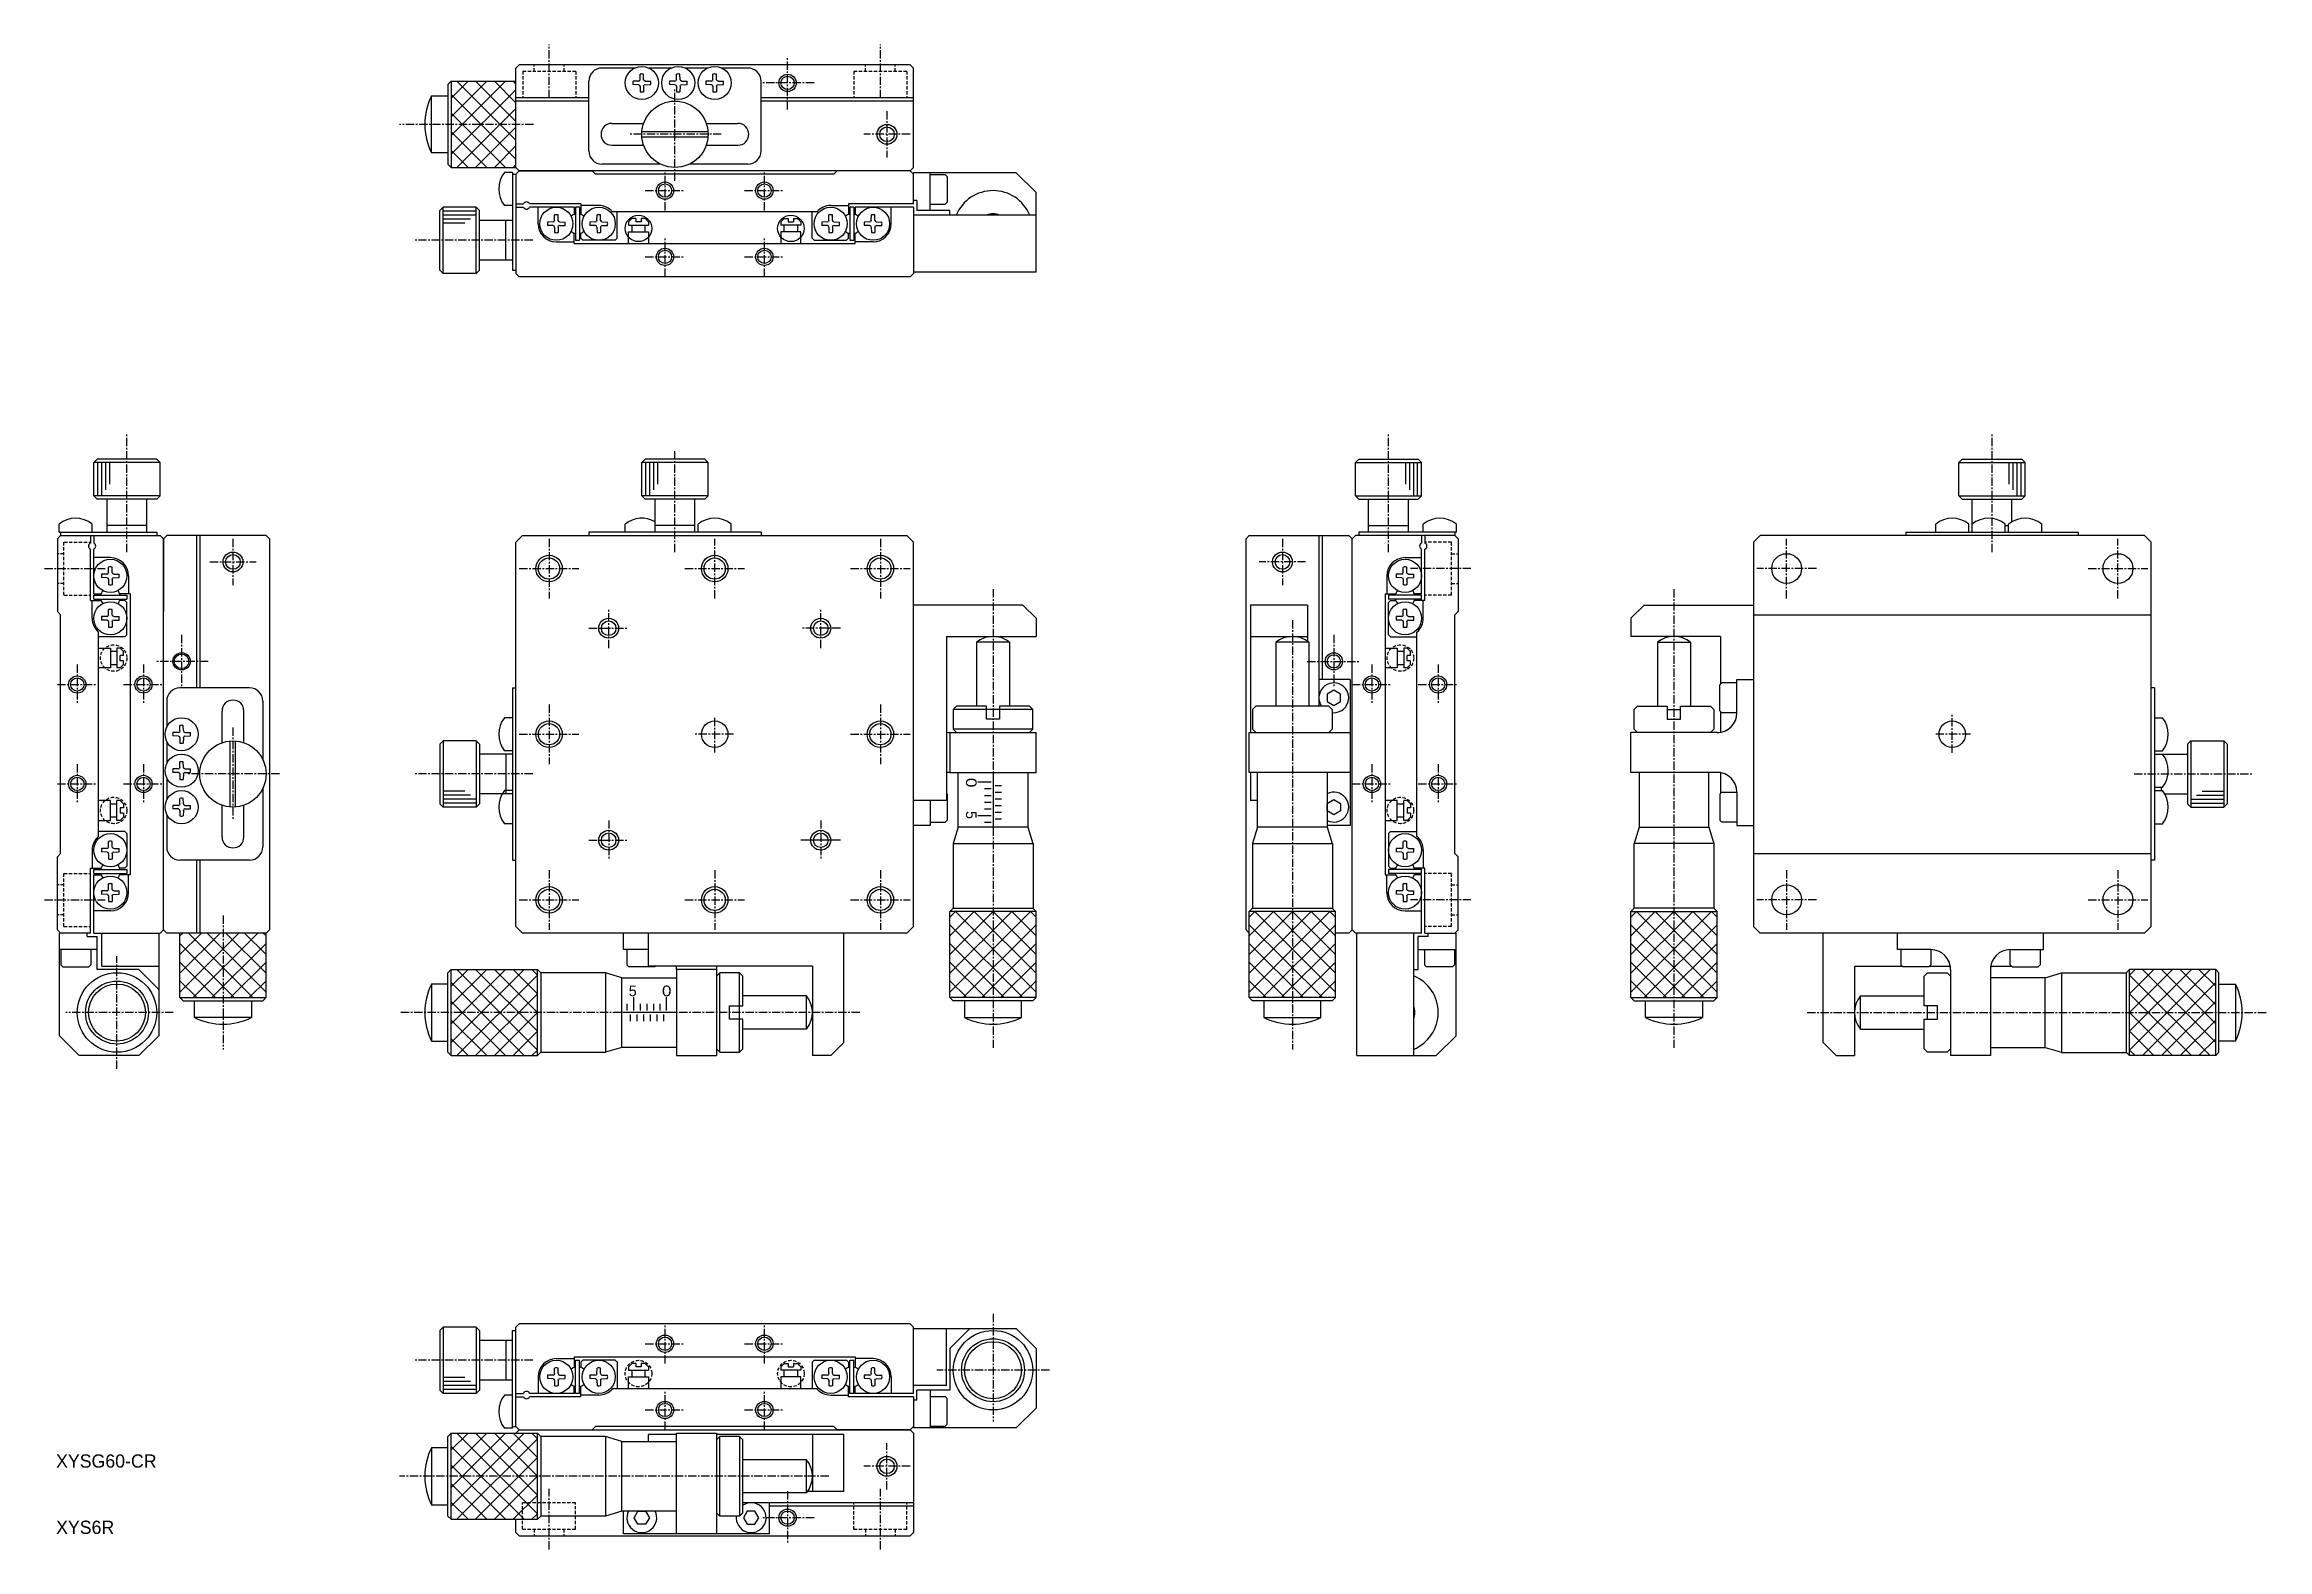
# Model space of a CAD drawing. Extents: x 119 to 455, y 76 to 303.
import ezdxf

# ---------------------------------------------------------------- set-up
doc = ezdxf.new("R2010")
doc.units = 0
doc.linetypes.add('CENTER', pattern=[2, 1.25, -0.25, 0.25, -0.25])
doc.linetypes.add('DASHED', pattern=[0.75, 0.5, -0.25])
doc.layers.get('0').update_dxf_attribs({"linetype": 'CONTINUOUS'})
doc.layers.add('CENTER', color=1, linetype='CENTER')

msp = doc.modelspace()

# ---------------------------------------------------------------- texts
at = {"color": 7, "linetype": 'CONTINUOUS', "width": 1.2}
msp.add_text('0', height=1.6, rotation=270, dxfattribs=at).set_placement((258.47, 192.8))
at = {"color": 7, "linetype": 'CONTINUOUS'}
msp.add_text('5', height=1.6, rotation=270, dxfattribs=at).set_placement((258.47, 187.8))
msp.add_text('5', height=1.6, dxfattribs=at).set_placement((207.59, 159.86))
at = {"color": 7, "linetype": 'CONTINUOUS', "width": 1.2}
msp.add_text('0', height=1.6, dxfattribs=at).set_placement((212.59, 159.86))
for s, p in [('XYSG60-CR', (121.16, 88.71)), ('XYS6R', (121.16, 78.71))]:
    msp.add_text(s, height=2).set_placement(p)

# ---------------------------------------------------------------- linework, layer by layer
at = {"color": 7, "linetype": 'CONTINUOUS'}
for p, q in [((191.05, 300.43), (190.55, 299.93)), ((190.55, 284.93), (190.55, 299.93)), ((250.05, 300.43), (191.05, 300.43)), ((208.46, 299.93), (203.55, 299.93)), ((209.28, 298.16), (209.29, 299)), ((209.83, 298.16), (209.81, 299)), ((213.96, 299.93), (210.64, 299.93)), ((214.78, 298.16), (214.79, 299)), ((215.33, 298.16), (215.31, 299)), ((219.46, 299.93), (216.14, 299.93)), ((220.28, 298.16), (220.29, 299)), ((220.83, 298.16), (220.81, 299)), ((225.55, 299.93), (221.64, 299.93)), ((250.05, 300.43), (250.55, 299.93)), ((250.55, 284.93), (250.55, 299.93)), ((177.8, 295.73), (180.3, 295.73)), ((177.8, 287.13), (177.8, 295.73)), ((180.8, 297.93), (180.3, 297.43)), ((180.3, 297.43), (180.3, 285.43)), ((180.8, 297.93), (190.55, 297.93)), ((180.8, 297.93), (180.8, 284.93)), ((201.55, 295.43), (190.55, 295.43)), ((201.55, 287.43), (201.55, 297.93)), ((209.05, 297.95), (208.23, 297.94)), ((209.05, 297.4), (208.23, 297.42)), ((209.05, 297.95), (209.22, 298.03)), ((209.05, 297.4), (209.22, 297.33)), ((209.28, 298.16), (209.22, 298.03)), ((209.28, 297.2), (209.22, 297.33)), ((209.28, 297.2), (209.29, 296.35)), ((209.83, 297.2), (209.81, 296.35)), ((209.83, 298.16), (209.89, 298.03)), ((209.83, 297.2), (209.89, 297.33)), ((210.05, 297.95), (209.89, 298.03)), ((210.05, 297.4), (209.89, 297.33)), ((210.05, 297.95), (210.88, 297.94)), ((210.05, 297.4), (210.88, 297.42)), ((214.55, 297.95), (213.73, 297.94)), ((214.55, 297.4), (213.73, 297.42)), ((214.55, 297.95), (214.72, 298.03)), ((214.55, 297.4), (214.72, 297.33)), ((214.78, 298.16), (214.72, 298.03)), ((214.78, 297.2), (214.72, 297.33)), ((214.78, 297.2), (214.79, 296.35)), ((215.33, 297.2), (215.31, 296.35)), ((215.33, 298.16), (215.39, 298.03)), ((215.33, 297.2), (215.39, 297.33)), ((215.55, 297.95), (215.39, 298.03)), ((215.55, 297.4), (215.39, 297.33)), ((215.55, 297.95), (216.38, 297.94)), ((215.55, 297.4), (216.38, 297.42)), ((220.05, 297.95), (219.23, 297.94)), ((220.05, 297.4), (219.23, 297.42)), ((220.05, 297.95), (220.22, 298.03)), ((220.05, 297.4), (220.22, 297.33)), ((220.28, 298.16), (220.22, 298.03)), ((220.28, 297.2), (220.22, 297.33)), ((220.28, 297.2), (220.29, 296.35)), ((220.83, 297.2), (220.81, 296.35)), ((220.83, 298.16), (220.89, 298.03)), ((220.83, 297.2), (220.89, 297.33)), ((221.05, 297.95), (220.89, 298.03)), ((221.05, 297.4), (220.89, 297.33)), ((221.05, 297.95), (221.88, 297.94)), ((221.05, 297.4), (221.88, 297.42)), ((227.55, 287.43), (227.55, 297.93)), ((250.55, 295.43), (227.55, 295.43)), ((201.55, 294.93), (190.55, 294.93)), ((250.55, 294.93), (227.55, 294.93)), ((205.05, 291.58), (209.83, 291.58)), ((209.57, 290.33), (219.54, 290.33)), ((209.57, 289.53), (219.54, 289.53)), ((219.27, 291.58), (224.05, 291.58)), ((180.3, 287.13), (177.8, 287.13)), ((180.3, 285.43), (180.8, 284.93)), ((212.37, 285.43), (203.55, 285.43)), ((205.05, 288.28), (209.83, 288.28)), ((225.55, 285.43), (216.73, 285.43)), ((219.27, 288.28), (224.05, 288.28)), ((180.8, 284.93), (190.55, 284.93)), ((190.05, 284.18), (188.83, 284.18)), ((190.05, 284.18), (190.05, 269.43)), ((190.05, 283.93), (190.55, 283.93)), ((190.55, 284.93), (191.05, 284.43)), ((191.05, 284.43), (190.55, 283.93)), ((190.55, 283.93), (190.55, 268.93)), ((250.05, 284.43), (191.05, 284.43)), ((191.05, 284.43), (202.05, 284.43)), ((202.05, 284.43), (202.55, 283.93)), ((238.55, 283.93), (202.55, 283.93)), ((238.55, 283.93), (239.05, 284.43)), ((250.05, 284.43), (239.05, 284.43)), ((250.05, 284.43), (250.55, 284.93)), ((250.05, 284.43), (250.55, 283.93)), ((266.05, 284.13), (250.55, 284.13)), ((250.55, 279.43), (250.55, 284.13)), ((253.05, 278.43), (253.05, 284.13)), ((253.05, 283.88), (255.35, 283.88)), ((255.65, 283.58), (255.35, 283.88)), ((255.65, 283.58), (255.65, 279.68)), ((266.05, 284.13), (269.05, 281.13)), ((179.55, 278.93), (179.05, 278.43)), ((179.55, 268.93), (179.55, 278.93)), ((184.55, 278.93), (179.55, 278.93)), ((184.55, 268.93), (184.55, 278.93)), ((185.05, 278.43), (184.55, 278.93)), ((190.05, 279.18), (188.83, 279.18)), ((190.55, 279.43), (191.69, 279.43)), ((190.55, 278.93), (191.69, 278.93)), ((200.35, 279.43), (192.61, 279.43)), ((199.35, 278.93), (192.61, 278.93)), ((193.9, 276.43), (193.9, 278.93)), ((199.35, 278.93), (199.35, 277.84)), ((200.15, 278.93), (199.55, 278.93)), ((199.55, 278.93), (199.55, 273.93)), ((200.15, 278.93), (200.15, 273.93)), ((200.35, 279.43), (200.35, 277.84)), ((203.05, 279.18), (200.35, 279.18)), ((238.05, 279.18), (240.75, 279.18)), ((240.75, 279.43), (240.75, 277.84)), ((250.55, 279.43), (240.75, 279.43)), ((241.55, 278.93), (240.95, 278.93)), ((240.95, 278.93), (240.95, 273.93)), ((241.55, 278.93), (241.55, 273.93)), ((241.75, 278.93), (241.75, 277.84)), ((250.55, 278.93), (241.75, 278.93)), ((247.2, 276.43), (247.2, 278.93)), ((251.05, 279.93), (250.55, 279.93)), ((250.55, 278.93), (250.55, 268.93)), ((251.05, 279.93), (251.05, 278.43)), ((253.05, 279.38), (255.35, 279.38)), ((255.35, 279.38), (255.65, 279.68)), ((269.05, 269.13), (269.05, 281.13)), ((179.05, 269.43), (179.05, 278.43)), ((185.05, 269.43), (185.05, 278.43)), ((190.05, 276.93), (185.05, 276.93)), ((189.05, 270.93), (189.05, 276.93)), ((196.17, 276.7), (195.33, 276.69)), ((196.17, 276.15), (195.33, 276.17)), ((196.17, 276.7), (196.3, 276.76)), ((196.17, 276.15), (196.3, 276.09)), ((196.38, 276.93), (196.3, 276.76)), ((196.38, 275.93), (196.3, 276.09)), ((196.38, 276.93), (196.39, 277.75)), ((196.38, 275.93), (196.39, 275.1)), ((196.93, 276.93), (196.91, 277.75)), ((196.93, 275.93), (196.91, 275.1)), ((196.93, 276.93), (197, 276.76)), ((196.93, 275.93), (197, 276.09)), ((197.13, 276.7), (197, 276.76)), ((197.13, 276.15), (197, 276.09)), ((197.13, 276.7), (197.98, 276.69)), ((197.13, 276.15), (197.98, 276.17)), ((202.57, 276.7), (201.73, 276.69)), ((202.57, 276.15), (201.73, 276.17)), ((202.57, 276.7), (202.7, 276.76)), ((202.57, 276.15), (202.7, 276.09)), ((202.78, 276.93), (202.7, 276.76)), ((202.78, 275.93), (202.7, 276.09)), ((202.78, 276.93), (202.79, 277.75)), ((202.78, 275.93), (202.79, 275.1)), ((203.33, 276.93), (203.31, 277.75)), ((203.33, 275.93), (203.31, 275.1)), ((203.33, 276.93), (203.4, 276.76)), ((203.33, 275.93), (203.4, 276.09)), ((203.53, 276.7), (203.4, 276.76)), ((203.53, 276.15), (203.4, 276.09)), ((203.53, 276.7), (204.38, 276.69)), ((203.53, 276.15), (204.38, 276.17)), ((235.97, 278.23), (205.13, 278.23)), ((205.85, 274.23), (205.85, 278.23)), ((207.55, 276.73), (208.05, 277.23)), ((207.55, 276.73), (207.55, 276.23)), ((207.55, 276.23), (210.55, 276.23)), ((207.55, 275.23), (210.55, 275.23)), ((207.55, 273.43), (207.55, 275.23)), ((208.65, 277.23), (208.05, 277.23)), ((208.05, 276.23), (208.05, 275.23)), ((208.65, 277.23), (208.65, 276.73)), ((209.45, 276.73), (208.65, 276.73)), ((210.05, 277.23), (209.45, 277.23)), ((209.45, 277.23), (209.45, 276.73)), ((210.55, 276.73), (210.05, 277.23)), ((210.05, 275.23), (210.05, 276.23)), ((210.55, 276.73), (210.55, 276.23)), ((210.55, 275.23), (210.55, 273.43)), ((230.55, 276.73), (231.05, 277.23)), ((230.55, 276.73), (230.55, 276.23)), ((233.55, 276.23), (230.55, 276.23)), ((233.55, 275.23), (230.55, 275.23)), ((230.55, 275.23), (230.55, 273.43)), ((231.05, 277.23), (231.65, 277.23)), ((231.05, 275.23), (231.05, 276.23)), ((231.65, 277.23), (231.65, 276.73)), ((231.65, 276.73), (232.45, 276.73)), ((232.45, 277.23), (233.05, 277.23)), ((232.45, 277.23), (232.45, 276.73)), ((233.55, 276.73), (233.05, 277.23)), ((233.05, 276.23), (233.05, 275.23)), ((233.55, 276.73), (233.55, 276.23)), ((233.55, 273.43), (233.55, 275.23)), ((235.25, 274.23), (235.25, 278.23)), ((237.57, 276.7), (236.73, 276.69)), ((237.57, 276.15), (236.73, 276.17)), ((237.57, 276.7), (237.7, 276.76)), ((237.57, 276.15), (237.7, 276.09)), ((237.78, 276.93), (237.7, 276.76)), ((237.78, 275.93), (237.7, 276.09)), ((237.78, 276.93), (237.79, 277.75)), ((237.78, 275.93), (237.79, 275.1)), ((238.33, 276.93), (238.31, 277.75)), ((238.33, 275.93), (238.31, 275.1)), ((238.33, 276.93), (238.4, 276.76)), ((238.33, 275.93), (238.4, 276.09)), ((238.53, 276.7), (238.4, 276.76)), ((238.53, 276.15), (238.4, 276.09)), ((238.53, 276.7), (239.38, 276.69)), ((238.53, 276.15), (239.38, 276.17)), ((243.97, 276.7), (243.13, 276.69)), ((243.97, 276.15), (243.13, 276.17)), ((243.97, 276.7), (244.1, 276.76)), ((243.97, 276.15), (244.1, 276.09)), ((244.18, 276.93), (244.1, 276.76)), ((244.18, 275.93), (244.1, 276.09)), ((244.18, 276.93), (244.19, 277.75)), ((244.18, 275.93), (244.19, 275.1)), ((244.73, 276.93), (244.71, 277.75)), ((244.73, 275.93), (244.71, 275.1)), ((244.73, 276.93), (244.8, 276.76)), ((244.73, 275.93), (244.8, 276.09)), ((244.93, 276.7), (244.8, 276.76)), ((244.93, 276.15), (244.8, 276.09)), ((244.93, 276.7), (245.78, 276.69)), ((244.93, 276.15), (245.78, 276.17)), ((269.05, 277.73), (250.55, 277.73)), ((256.05, 278.43), (251.05, 278.43)), ((256.05, 277.73), (256.05, 278.43)), ((196.65, 273.68), (199.35, 273.68)), ((199.35, 273.43), (199.35, 275.01)), ((199.35, 273.43), (241.75, 273.43)), ((199.55, 273.93), (200.15, 273.93)), ((200.35, 274.23), (200.35, 275.01)), ((200.35, 274.23), (200.65, 273.93)), ((205.55, 273.93), (200.65, 273.93)), ((205.85, 274.23), (205.55, 273.93)), ((235.25, 274.23), (235.55, 273.93)), ((235.55, 273.93), (240.45, 273.93)), ((240.75, 274.23), (240.45, 273.93)), ((240.75, 274.23), (240.75, 275.01)), ((240.95, 273.93), (241.55, 273.93)), ((241.75, 273.43), (241.75, 275.01)), ((244.45, 273.68), (241.75, 273.68)), ((179.05, 269.43), (179.55, 268.93)), ((184.55, 268.93), (179.55, 268.93)), ((184.55, 268.93), (185.05, 269.43)), ((190.05, 270.93), (185.05, 270.93)), ((190.05, 269.43), (190.55, 269.43)), ((190.55, 268.93), (191.05, 268.43)), ((250.05, 268.43), (191.05, 268.43)), ((250.55, 268.93), (250.05, 268.43)), ((269.05, 269.13), (250.55, 269.13)), ((126.85, 240.39), (127.35, 240.89)), ((136.85, 240.39), (126.85, 240.39)), ((126.85, 235.39), (126.85, 240.39)), ((136.35, 240.89), (127.35, 240.89)), ((136.35, 240.89), (136.85, 240.39)), ((136.85, 235.39), (136.85, 240.39)), ((209.55, 240.39), (210.05, 240.89)), ((219.55, 240.39), (209.55, 240.39)), ((209.55, 235.39), (209.55, 240.39)), ((219.05, 240.89), (210.05, 240.89)), ((219.05, 240.89), (219.55, 240.39)), ((219.55, 235.39), (219.55, 240.39)), ((317.73, 240.89), (317.23, 240.39)), ((317.23, 240.39), (327.23, 240.39)), ((317.23, 235.39), (317.23, 240.39)), ((317.73, 240.89), (326.73, 240.89)), ((327.23, 240.39), (326.73, 240.89)), ((327.23, 235.39), (327.23, 240.39)), ((408.81, 240.89), (408.31, 240.39)), ((408.31, 240.39), (418.31, 240.39)), ((408.31, 235.39), (408.31, 240.39)), ((408.81, 240.89), (417.81, 240.89)), ((418.31, 240.39), (417.81, 240.89)), ((418.31, 235.39), (418.31, 240.39)), ((136.85, 235.39), (126.85, 235.39)), ((127.35, 234.89), (126.85, 235.39)), ((136.35, 234.89), (127.35, 234.89)), ((128.85, 229.89), (128.85, 234.89)), ((134.85, 229.89), (134.85, 234.89)), ((136.85, 235.39), (136.35, 234.89)), ((219.55, 235.39), (209.55, 235.39)), ((210.05, 234.89), (209.55, 235.39)), ((219.05, 234.89), (210.05, 234.89)), ((211.55, 229.89), (211.55, 234.89)), ((217.55, 229.89), (217.55, 234.89)), ((219.55, 235.39), (219.05, 234.89)), ((317.23, 235.39), (327.23, 235.39)), ((317.23, 235.39), (317.73, 234.89)), ((317.73, 234.89), (326.73, 234.89)), ((319.23, 229.89), (319.23, 234.89)), ((325.23, 229.89), (325.23, 234.89)), ((326.73, 234.89), (327.23, 235.39)), ((408.31, 235.39), (418.31, 235.39)), ((408.31, 235.39), (408.81, 234.89)), ((408.81, 234.89), (417.81, 234.89)), ((410.31, 229.89), (410.31, 234.89)), ((416.31, 231.45), (416.31, 234.89)), ((417.81, 234.89), (418.31, 235.39)), ((121.35, 228.89), (121.85, 229.39)), ((121.35, 228.89), (121.35, 217.89)), ((121.6, 229.89), (121.6, 231.11)), ((121.6, 229.89), (136.35, 229.89)), ((121.85, 229.89), (121.85, 229.39)), ((121.85, 229.39), (136.85, 229.39)), ((126.35, 229.39), (126.35, 228.25)), ((126.6, 229.89), (126.6, 231.11)), ((126.85, 229.39), (126.85, 228.25)), ((134.85, 230.89), (128.85, 230.89)), ((136.35, 229.89), (136.35, 229.39)), ((136.85, 229.39), (137.35, 228.89)), ((137.35, 228.89), (137.85, 229.39)), ((137.35, 169.89), (137.35, 228.89)), ((137.35, 228.89), (137.35, 217.89)), ((152.85, 229.39), (137.85, 229.39)), ((142.35, 229.39), (142.35, 206.39)), ((142.85, 229.39), (142.85, 206.39)), ((153.35, 228.89), (152.85, 229.39)), ((153.35, 228.89), (153.35, 169.89)), ((191.55, 229.39), (190.55, 228.39)), ((190.55, 170.39), (190.55, 228.39)), ((191.55, 229.39), (249.55, 229.39)), ((227.55, 229.89), (201.55, 229.89)), ((201.55, 229.89), (201.55, 229.39)), ((207.05, 229.89), (207.05, 231.11)), ((217.55, 230.89), (211.55, 230.89)), ((218.05, 229.89), (218.05, 231.11)), ((223.05, 229.89), (223.05, 231.11)), ((227.55, 229.89), (227.55, 229.39)), ((250.55, 228.39), (249.55, 229.39)), ((250.55, 170.39), (250.55, 228.39)), ((301.23, 229.39), (300.73, 228.89)), ((300.73, 169.89), (300.73, 228.89)), ((301.23, 229.39), (316.23, 229.39)), ((311.73, 229.39), (311.73, 203.64)), ((312.23, 229.39), (312.23, 207.64)), ((316.73, 228.89), (316.23, 229.39)), ((316.73, 228.89), (316.23, 229.39)), ((317.23, 229.39), (316.73, 228.89)), ((316.73, 169.89), (316.73, 228.89)), ((316.73, 169.89), (316.73, 228.89)), ((332.23, 229.39), (317.23, 229.39)), ((317.73, 229.89), (317.73, 229.39)), ((332.48, 229.89), (317.73, 229.89)), ((319.23, 230.89), (325.23, 230.89)), ((327.23, 229.39), (327.23, 228.25)), ((327.48, 229.89), (327.48, 231.11)), ((327.73, 229.39), (327.73, 228.25)), ((332.23, 229.89), (332.23, 229.39)), ((332.73, 228.89), (332.23, 229.39)), ((332.48, 229.89), (332.48, 231.11)), ((332.73, 228.89), (332.73, 217.89)), ((377.31, 228.39), (378.31, 229.39)), ((377.31, 228.39), (377.31, 170.39)), ((436.31, 229.39), (378.31, 229.39)), ((400.31, 229.89), (426.31, 229.89)), ((400.31, 229.89), (400.31, 229.39)), ((404.81, 229.89), (404.81, 231.11)), ((409.81, 229.89), (409.81, 231.11)), ((410.31, 229.89), (410.31, 231.11)), ((415.31, 229.89), (415.31, 231.11)), ((415.31, 230.89), (415.81, 230.89)), ((415.81, 229.89), (415.81, 231.11)), ((420.81, 229.89), (420.81, 231.11)), ((426.31, 229.89), (426.31, 229.39)), ((437.31, 228.39), (436.31, 229.39)), ((437.31, 170.39), (437.31, 228.39)), ((126.35, 219.59), (126.35, 227.33)), ((126.85, 220.59), (126.85, 227.33)), ((129.35, 226.04), (126.85, 226.04)), ((324.73, 226.04), (327.23, 226.04)), ((327.23, 220.59), (327.23, 227.33)), ((327.73, 219.59), (327.73, 227.33)), ((128.85, 223.56), (128.03, 223.55)), ((128.85, 223.01), (128.03, 223.03)), ((128.85, 223.56), (129.02, 223.64)), ((128.85, 223.01), (129.02, 222.94)), ((129.08, 223.77), (129.02, 223.64)), ((129.08, 222.81), (129.02, 222.94)), ((129.08, 223.77), (129.09, 224.61)), ((129.08, 222.81), (129.09, 221.96)), ((129.63, 223.77), (129.61, 224.61)), ((129.63, 222.81), (129.61, 221.96)), ((129.63, 223.77), (129.69, 223.64)), ((129.63, 222.81), (129.69, 222.94)), ((129.85, 223.56), (129.69, 223.64)), ((129.85, 223.01), (129.69, 222.94)), ((129.85, 223.56), (130.68, 223.55)), ((129.85, 223.01), (130.68, 223.03)), ((132.1, 223.29), (132.1, 220.59)), ((321.98, 223.29), (321.98, 220.59)), ((324.23, 223.56), (323.41, 223.55)), ((324.23, 223.01), (323.41, 223.03)), ((324.23, 223.56), (324.4, 223.64)), ((324.23, 223.01), (324.4, 222.94)), ((324.46, 223.77), (324.4, 223.64)), ((324.46, 222.81), (324.4, 222.94)), ((324.46, 223.77), (324.47, 224.61)), ((324.46, 222.81), (324.47, 221.96)), ((325.01, 223.77), (324.99, 224.61)), ((325.01, 222.81), (324.99, 221.96)), ((325.01, 223.77), (325.06, 223.64)), ((325.01, 222.81), (325.06, 222.94)), ((325.23, 223.56), (325.06, 223.64)), ((325.23, 223.01), (325.06, 222.94)), ((325.23, 223.56), (326.06, 223.55)), ((325.23, 223.01), (326.06, 223.03)), ((126.35, 219.59), (127.94, 219.59)), ((126.6, 216.89), (126.6, 219.59)), ((126.85, 220.59), (127.94, 220.59)), ((126.85, 219.79), (126.85, 220.39)), ((126.85, 220.39), (131.85, 220.39)), ((126.85, 219.79), (131.85, 219.79)), ((129.08, 217.37), (129.09, 218.21)), ((129.63, 217.37), (129.61, 218.21)), ((132.35, 220.59), (130.77, 220.59)), ((131.55, 219.59), (130.77, 219.59)), ((131.55, 219.59), (131.85, 219.29)), ((131.85, 220.39), (131.85, 219.79)), ((131.85, 214.39), (131.85, 219.29)), ((132.35, 220.59), (132.35, 178.19)), ((267.05, 218.89), (250.55, 218.89)), ((269.05, 216.89), (267.05, 218.89)), ((301.43, 218.89), (301.43, 199.64)), ((310.03, 218.89), (301.43, 218.89)), ((310.03, 218.89), (310.03, 213.41)), ((321.73, 220.59), (323.32, 220.59)), ((321.73, 220.59), (321.73, 178.19)), ((322.23, 220.39), (322.23, 219.79)), ((327.23, 220.39), (322.23, 220.39)), ((327.23, 219.79), (322.23, 219.79)), ((322.53, 219.59), (322.23, 219.29)), ((322.23, 214.39), (322.23, 219.29)), ((322.53, 219.59), (323.32, 219.59)), ((324.46, 217.37), (324.47, 218.21)), ((325.01, 217.37), (324.99, 218.21)), ((327.23, 220.59), (326.14, 220.59)), ((327.73, 219.59), (326.14, 219.59)), ((327.23, 219.79), (327.23, 220.39)), ((327.48, 216.89), (327.48, 219.59)), ((358.81, 216.89), (360.81, 218.89)), ((360.81, 218.89), (377.31, 218.89)), ((121.35, 217.89), (121.85, 217.39)), ((121.85, 181.39), (121.85, 217.39)), ((127.55, 183.97), (127.55, 214.81)), ((128.85, 217.16), (128.03, 217.15)), ((128.85, 216.61), (128.03, 216.63)), ((128.85, 217.16), (129.02, 217.24)), ((128.85, 216.61), (129.02, 216.54)), ((129.08, 217.37), (129.02, 217.24)), ((129.08, 216.41), (129.02, 216.54)), ((129.08, 216.41), (129.09, 215.56)), ((129.63, 216.41), (129.61, 215.56)), ((129.63, 217.37), (129.69, 217.24)), ((129.63, 216.41), (129.69, 216.54)), ((129.85, 217.16), (129.69, 217.24)), ((129.85, 216.61), (129.69, 216.54)), ((129.85, 217.16), (130.68, 217.15)), ((129.85, 216.61), (130.68, 216.63)), ((269.05, 216.89), (269.05, 214.14)), ((324.23, 217.16), (323.41, 217.15)), ((324.23, 216.61), (323.41, 216.63)), ((324.23, 217.16), (324.4, 217.24)), ((324.23, 216.61), (324.4, 216.54)), ((324.46, 217.37), (324.4, 217.24)), ((324.46, 216.41), (324.4, 216.54)), ((324.46, 216.41), (324.47, 215.56)), ((325.01, 216.41), (324.99, 215.56)), ((325.01, 217.37), (325.06, 217.24)), ((325.01, 216.41), (325.06, 216.54)), ((325.23, 217.16), (325.06, 217.24)), ((325.23, 216.61), (325.06, 216.54)), ((325.23, 217.16), (326.06, 217.15)), ((325.23, 216.61), (326.06, 216.63)), ((326.53, 183.97), (326.53, 214.81)), ((332.73, 217.89), (332.23, 217.39)), ((332.23, 181.39), (332.23, 217.39)), ((358.81, 216.89), (358.81, 214.14)), ((377.31, 217.39), (437.31, 217.39)), ((131.55, 214.09), (127.55, 214.09)), ((127.55, 212.39), (129.35, 212.39)), ((129.35, 212.39), (129.35, 209.39)), ((130.35, 211.89), (129.35, 211.89)), ((130.85, 212.39), (130.35, 212.39)), ((130.35, 212.39), (130.35, 209.39)), ((130.85, 212.39), (131.35, 211.89)), ((131.35, 211.29), (131.35, 211.89)), ((131.55, 214.09), (131.85, 214.39)), ((255.55, 214.14), (255.55, 189.39)), ((255.55, 214.14), (269.05, 214.14)), ((265.05, 213.26), (260.05, 213.26)), ((260.05, 213.26), (260.05, 203.64)), ((265.05, 213.26), (265.05, 203.64)), ((301.43, 214.14), (310.03, 214.14)), ((310.23, 213.26), (305.23, 213.26)), ((305.23, 213.26), (305.23, 203.64)), ((310.23, 213.26), (310.23, 203.64)), ((321.73, 212.39), (323.53, 212.39)), ((322.53, 214.09), (322.23, 214.39)), ((322.53, 214.09), (326.53, 214.09)), ((323.53, 212.39), (323.53, 209.39)), ((324.53, 211.89), (323.53, 211.89)), ((325.03, 212.39), (324.53, 212.39)), ((324.53, 212.39), (324.53, 209.39)), ((325.03, 212.39), (325.53, 211.89)), ((325.53, 211.29), (325.53, 211.89)), ((372.31, 214.14), (358.81, 214.14)), ((362.81, 213.26), (367.81, 213.26)), ((362.81, 213.26), (362.81, 203.64)), ((367.81, 213.26), (367.81, 203.64)), ((372.31, 214.14), (372.31, 206.94)), ((129.35, 209.39), (127.55, 209.39)), ((129.35, 209.89), (130.35, 209.89)), ((130.85, 209.39), (130.35, 209.39)), ((130.85, 210.49), (130.85, 211.29)), ((131.35, 211.29), (130.85, 211.29)), ((131.35, 210.49), (130.85, 210.49)), ((130.85, 209.39), (131.35, 209.89)), ((131.35, 209.89), (131.35, 210.49)), ((323.53, 209.39), (321.73, 209.39)), ((323.53, 209.89), (324.53, 209.89)), ((325.03, 209.39), (324.53, 209.39)), ((325.03, 210.49), (325.03, 211.29)), ((325.53, 211.29), (325.03, 211.29)), ((325.53, 210.49), (325.03, 210.49)), ((325.03, 209.39), (325.53, 209.89)), ((325.53, 209.89), (325.53, 210.49)), ((150.35, 206.39), (139.85, 206.39)), ((190.05, 206.39), (190.05, 180.39)), ((190.05, 206.39), (190.55, 206.39)), ((316.43, 207.64), (311.73, 207.64)), ((313.98, 206.04), (312.98, 205.46)), ((312.98, 205.46), (312.98, 204.31)), ((314.98, 205.46), (313.98, 206.04)), ((314.98, 204.31), (314.98, 205.46)), ((316.43, 207.64), (316.43, 185.64)), ((372.51, 207.14), (372.21, 206.84)), ((372.21, 202.94), (372.21, 206.84)), ((374.81, 207.14), (372.51, 207.14)), ((374.81, 202.64), (374.81, 207.64)), ((374.81, 207.64), (377.31, 207.64)), ((437.81, 206.39), (437.31, 206.39)), ((437.81, 206.39), (437.81, 180.39)), ((137.85, 204.39), (137.85, 200.48)), ((146.2, 198.03), (146.2, 202.89)), ((149.5, 198.17), (149.5, 202.89)), ((152.35, 204.39), (152.35, 195.57)), ((190.05, 201.89), (188.83, 201.89)), ((257.05, 203.64), (256.55, 203.14)), ((261.55, 203.14), (256.55, 203.14)), ((256.55, 203.14), (256.55, 200.14)), ((261.55, 203.64), (257.05, 203.64)), ((261.55, 201.64), (261.55, 203.64)), ((263.55, 203.14), (261.55, 203.14)), ((263.55, 201.64), (261.55, 201.64)), ((268.05, 203.64), (263.55, 203.64)), ((263.55, 203.64), (263.55, 201.64)), ((268.55, 203.14), (263.55, 203.14)), ((268.05, 203.64), (268.55, 203.14)), ((268.55, 200.14), (268.55, 203.14)), ((302.23, 203.64), (301.73, 203.14)), ((301.73, 203.14), (301.73, 200.14)), ((313.23, 203.64), (302.23, 203.64)), ((312.98, 204.31), (313.98, 203.73)), ((313.73, 203.14), (313.23, 203.64)), ((313.73, 203.14), (313.73, 200.14)), ((313.98, 203.73), (314.98, 204.31)), ((359.81, 203.64), (359.31, 203.14)), ((359.31, 200.14), (359.31, 203.14)), ((359.81, 203.64), (364.31, 203.64)), ((364.31, 203.64), (364.31, 201.64)), ((364.31, 203.14), (366.31, 203.14)), ((364.31, 201.64), (366.31, 201.64)), ((366.31, 203.64), (370.81, 203.64)), ((366.31, 201.64), (366.31, 203.64)), ((370.81, 203.64), (371.31, 203.14)), ((371.31, 203.14), (371.31, 200.14)), ((372.21, 202.94), (372.51, 202.64)), ((372.31, 202.84), (372.31, 199.68)), ((374.81, 202.64), (372.51, 202.64)), ((437.81, 201.89), (439.03, 201.89)), ((137.85, 198.3), (137.85, 194.98)), ((139.62, 199.66), (138.78, 199.65)), ((139.62, 199.11), (138.78, 199.13)), ((139.62, 199.66), (139.76, 199.72)), ((139.62, 199.11), (139.76, 199.05)), ((139.83, 199.89), (139.76, 199.72)), ((139.83, 198.89), (139.76, 199.05)), ((139.83, 199.89), (139.84, 200.71)), ((139.83, 198.89), (139.84, 198.06)), ((140.38, 199.89), (140.36, 200.71)), ((140.38, 198.89), (140.36, 198.06)), ((140.38, 199.89), (140.45, 199.72)), ((140.38, 198.89), (140.45, 199.05)), ((140.59, 199.66), (140.45, 199.72)), ((140.59, 199.11), (140.45, 199.05)), ((140.59, 199.66), (141.43, 199.65)), ((140.59, 199.11), (141.43, 199.13)), ((147.45, 188.4), (147.45, 198.37)), ((148.25, 188.4), (148.25, 198.37)), ((179.05, 197.89), (179.55, 198.39)), ((179.55, 198.39), (179.55, 188.39)), ((184.55, 198.39), (179.55, 198.39)), ((184.55, 198.39), (184.55, 188.39)), ((184.55, 198.39), (185.05, 197.89)), ((256.05, 199.64), (269.05, 199.64)), ((256.05, 199.64), (256.05, 193.64)), ((268.55, 200.14), (256.55, 200.14)), ((257.05, 199.64), (256.55, 200.14)), ((268.55, 200.14), (268.05, 199.64)), ((269.05, 193.64), (269.05, 199.64)), ((301.23, 199.64), (316.43, 199.64)), ((301.23, 193.64), (301.23, 199.64)), ((302.23, 199.64), (301.73, 200.14)), ((313.23, 199.64), (313.73, 200.14)), ((371.81, 199.64), (358.81, 199.64)), ((358.81, 193.64), (358.81, 199.64)), ((371.81, 199.64), (358.81, 199.64)), ((358.81, 193.64), (358.81, 199.64)), ((359.31, 200.14), (359.81, 199.64)), ((370.81, 199.64), (371.31, 200.14)), ((443.31, 198.39), (442.81, 197.89)), ((443.31, 198.39), (443.31, 188.39)), ((443.31, 198.39), (448.31, 198.39)), ((448.31, 198.39), (448.31, 188.39)), ((448.81, 197.89), (448.31, 198.39)), ((139.83, 194.39), (139.84, 195.21)), ((140.38, 194.39), (140.36, 195.21)), ((179.05, 197.89), (179.05, 188.89)), ((185.05, 197.89), (185.05, 188.89)), ((190.05, 196.39), (185.05, 196.39)), ((190.05, 196.89), (188.83, 196.89)), ((189.05, 196.39), (189.05, 190.39)), ((437.81, 196.89), (439.03, 196.89)), ((437.81, 196.39), (439.03, 196.39)), ((437.81, 196.39), (442.81, 196.39)), ((442.81, 197.89), (442.81, 188.89)), ((448.81, 197.89), (448.81, 188.89)), ((137.85, 192.8), (137.85, 189.48)), ((139.62, 194.16), (138.78, 194.15)), ((139.62, 193.61), (138.78, 193.63)), ((139.62, 194.16), (139.76, 194.22)), ((139.62, 193.61), (139.76, 193.55)), ((139.83, 194.39), (139.76, 194.22)), ((139.83, 193.39), (139.76, 193.55)), ((139.83, 193.39), (139.84, 192.56)), ((140.38, 193.39), (140.36, 192.56)), ((140.38, 194.39), (140.45, 194.22)), ((140.38, 193.39), (140.45, 193.55)), ((140.59, 194.16), (140.45, 194.22)), ((140.59, 193.61), (140.45, 193.55)), ((140.59, 194.16), (141.43, 194.15)), ((140.59, 193.61), (141.43, 193.63)), ((256.05, 193.64), (269.05, 193.64)), ((257.3, 185.39), (257.3, 193.64)), ((262.25, 192.14), (260.25, 192.14)), ((262.55, 193.64), (262.55, 185.64)), ((262.85, 191.64), (263.85, 191.64)), ((267.8, 193.64), (267.8, 185.39)), ((316.43, 193.64), (301.23, 193.64)), ((301.43, 193.64), (301.43, 189.39)), ((302.48, 185.39), (302.48, 193.64)), ((312.98, 193.64), (312.98, 185.39)), ((371.81, 193.64), (358.81, 193.64)), ((371.81, 193.64), (358.81, 193.64)), ((360.06, 193.64), (360.06, 185.39)), ((370.56, 185.39), (370.56, 193.64)), ((372.31, 193.6), (372.31, 190.44)), ((437.81, 191.39), (439.03, 191.39)), ((438.81, 191.39), (438.81, 190.89)), ((129.35, 189.39), (127.55, 189.39)), ((129.35, 186.39), (129.35, 189.39)), ((129.35, 188.89), (130.35, 188.89)), ((130.85, 189.39), (130.35, 189.39)), ((130.35, 186.39), (130.35, 189.39)), ((130.85, 189.39), (131.35, 188.89)), ((131.35, 188.29), (130.85, 188.29)), ((130.85, 188.29), (130.85, 187.49)), ((131.35, 188.89), (131.35, 188.29)), ((139.62, 188.66), (138.78, 188.65)), ((139.62, 188.11), (138.78, 188.13)), ((139.62, 188.66), (139.76, 188.72)), ((139.62, 188.11), (139.76, 188.05)), ((139.83, 188.89), (139.76, 188.72)), ((139.83, 187.89), (139.76, 188.05)), ((139.83, 188.89), (139.84, 189.71)), ((139.83, 187.89), (139.84, 187.06)), ((140.38, 188.89), (140.36, 189.71)), ((140.38, 187.89), (140.36, 187.06)), ((140.38, 188.89), (140.45, 188.72)), ((140.38, 187.89), (140.45, 188.05)), ((140.59, 188.66), (140.45, 188.72)), ((140.59, 188.11), (140.45, 188.05)), ((140.59, 188.66), (141.43, 188.65)), ((140.59, 188.11), (141.43, 188.13)), ((146.2, 183.89), (146.2, 188.74)), ((149.5, 183.89), (149.5, 188.6)), ((152.35, 191.21), (152.35, 182.39)), ((179.55, 188.39), (179.05, 188.89)), ((184.55, 188.39), (179.55, 188.39)), ((185.05, 188.89), (184.55, 188.39)), ((190.05, 190.39), (185.05, 190.39)), ((190.05, 190.89), (188.83, 190.89)), ((255.55, 189.39), (250.55, 189.39)), ((253.05, 189.39), (253.05, 185.64)), ((255.65, 190.34), (255.55, 190.44)), ((255.65, 190.34), (255.65, 186.44)), ((262.25, 191.14), (261.25, 191.14)), ((261.25, 190.14), (262.25, 190.14)), ((261.25, 189.14), (262.25, 189.14)), ((261.25, 188.14), (262.25, 188.14)), ((262.85, 190.64), (263.85, 190.64)), ((262.85, 189.64), (263.85, 189.64)), ((262.85, 188.64), (263.85, 188.64)), ((302.48, 189.39), (301.43, 189.39)), ((312.98, 188.96), (313.98, 189.54)), ((312.98, 187.81), (312.98, 188.96)), ((313.98, 189.54), (314.98, 188.96)), ((314.98, 188.96), (314.98, 187.81)), ((323.53, 189.39), (321.73, 189.39)), ((323.53, 186.39), (323.53, 189.39)), ((323.53, 188.89), (324.53, 188.89)), ((325.03, 189.39), (324.53, 189.39)), ((324.53, 186.39), (324.53, 189.39)), ((325.03, 189.39), (325.53, 188.89)), ((325.53, 188.29), (325.03, 188.29)), ((325.03, 188.29), (325.03, 187.49)), ((325.53, 188.89), (325.53, 188.29)), ((372.51, 190.64), (372.21, 190.34)), ((372.21, 190.34), (372.21, 186.44)), ((372.51, 190.64), (374.81, 190.64)), ((374.81, 190.64), (374.81, 185.64)), ((437.81, 190.89), (439.03, 190.89)), ((439.37, 190.39), (442.81, 190.39)), ((442.81, 188.89), (443.31, 188.39)), ((443.31, 188.39), (448.31, 188.39)), ((448.31, 188.39), (448.81, 188.89)), ((127.55, 186.39), (129.35, 186.39)), ((131.55, 184.69), (127.55, 184.69)), ((130.35, 186.89), (129.35, 186.89)), ((130.85, 186.39), (130.35, 186.39)), ((131.35, 187.49), (130.85, 187.49)), ((130.85, 186.39), (131.35, 186.89)), ((131.35, 187.49), (131.35, 186.89)), ((131.55, 184.69), (131.85, 184.39)), ((137.85, 187.3), (137.85, 182.39)), ((190.05, 185.89), (188.83, 185.89)), ((253.05, 185.64), (250.55, 185.64)), ((253.05, 186.14), (255.35, 186.14)), ((255.35, 186.14), (255.65, 186.44)), ((257.3, 185.39), (256.55, 182.89)), ((267.8, 185.39), (257.3, 185.39)), ((260.25, 187.14), (262.25, 187.14)), ((261.25, 186.14), (262.25, 186.14)), ((262.85, 187.64), (263.85, 187.64)), ((262.85, 186.64), (263.85, 186.64)), ((267.8, 185.39), (268.55, 182.89)), ((302.48, 185.39), (301.73, 182.89)), ((312.98, 185.39), (302.48, 185.39)), ((313.98, 187.23), (312.98, 187.81)), ((316.43, 185.64), (312.98, 185.64)), ((312.98, 185.39), (313.73, 182.89)), ((314.98, 187.81), (313.98, 187.23)), ((321.73, 186.39), (323.53, 186.39)), ((322.53, 184.69), (322.23, 184.39)), ((322.53, 184.69), (326.53, 184.69)), ((324.53, 186.89), (323.53, 186.89)), ((325.03, 186.39), (324.53, 186.39)), ((325.53, 187.49), (325.03, 187.49)), ((325.03, 186.39), (325.53, 186.89)), ((325.53, 187.49), (325.53, 186.89)), ((360.06, 185.39), (359.31, 182.89)), ((360.06, 185.39), (370.56, 185.39)), ((370.56, 185.39), (371.31, 182.89)), ((372.51, 186.14), (372.21, 186.44)), ((374.81, 186.14), (372.51, 186.14)), ((374.81, 185.64), (377.31, 185.64)), ((437.81, 185.89), (439.03, 185.89)), ((121.85, 181.39), (121.35, 180.89)), ((126.6, 181.89), (126.6, 179.19)), ((128.85, 182.16), (128.03, 182.15)), ((128.85, 181.61), (128.03, 181.63)), ((128.85, 182.16), (129.02, 182.24)), ((128.85, 181.61), (129.02, 181.54)), ((129.08, 182.37), (129.02, 182.24)), ((129.08, 181.41), (129.02, 181.54)), ((129.08, 182.37), (129.09, 183.21)), ((129.08, 181.41), (129.09, 180.56)), ((129.63, 182.37), (129.61, 183.21)), ((129.63, 181.41), (129.61, 180.56)), ((129.63, 182.37), (129.69, 182.24)), ((129.63, 181.41), (129.69, 181.54)), ((129.85, 182.16), (129.69, 182.24)), ((129.85, 181.61), (129.69, 181.54)), ((129.85, 182.16), (130.68, 182.15)), ((129.85, 181.61), (130.68, 181.63)), ((131.85, 184.39), (131.85, 179.49)), ((239.55, 183.39), (233.55, 183.39)), ((256.55, 182.89), (256.55, 173.14)), ((256.55, 182.89), (268.55, 182.89)), ((268.59, 182.89), (268.59, 173.14)), ((301.73, 182.89), (301.73, 173.14)), ((301.73, 182.89), (313.73, 182.89)), ((313.77, 182.89), (313.77, 173.14)), ((322.23, 184.39), (322.23, 179.49)), ((324.23, 182.16), (323.41, 182.15)), ((324.23, 181.61), (323.41, 181.63)), ((324.23, 182.16), (324.4, 182.24)), ((324.23, 181.61), (324.4, 181.54)), ((324.46, 182.37), (324.4, 182.24)), ((324.46, 181.41), (324.4, 181.54)), ((324.46, 182.37), (324.47, 183.21)), ((324.46, 181.41), (324.47, 180.56)), ((325.01, 182.37), (324.99, 183.21)), ((325.01, 181.41), (324.99, 180.56)), ((325.01, 182.37), (325.06, 182.24)), ((325.01, 181.41), (325.06, 181.54)), ((325.23, 182.16), (325.06, 182.24)), ((325.23, 181.61), (325.06, 181.54)), ((325.23, 182.16), (326.06, 182.15)), ((325.23, 181.61), (326.06, 181.63)), ((327.48, 181.89), (327.48, 179.19)), ((332.23, 181.39), (332.73, 180.89)), ((359.27, 182.89), (359.27, 173.14)), ((371.31, 182.89), (359.31, 182.89)), ((371.31, 182.89), (371.31, 173.14)), ((377.31, 181.39), (437.31, 181.39)), ((121.35, 169.89), (121.35, 180.89)), ((126.35, 179.19), (127.94, 179.19)), ((126.35, 169.39), (126.35, 179.19)), ((126.85, 178.39), (126.85, 178.99)), ((126.85, 178.99), (131.85, 178.99)), ((126.85, 178.39), (131.85, 178.39)), ((126.85, 178.19), (127.94, 178.19)), ((126.85, 169.39), (126.85, 178.19)), ((131.55, 179.19), (130.77, 179.19)), ((132.35, 178.19), (130.77, 178.19)), ((131.55, 179.19), (131.85, 179.49)), ((131.85, 178.99), (131.85, 178.39)), ((132.1, 175.49), (132.1, 178.19)), ((137.35, 169.89), (137.35, 180.89)), ((150.35, 180.39), (139.85, 180.39)), ((142.35, 180.39), (142.35, 169.39)), ((142.85, 180.39), (142.85, 169.39)), ((190.05, 180.39), (190.55, 180.39)), ((321.73, 178.19), (323.32, 178.19)), ((321.98, 175.49), (321.98, 178.19)), ((322.53, 179.19), (322.23, 179.49)), ((322.23, 178.99), (322.23, 178.39)), ((327.23, 178.99), (322.23, 178.99)), ((327.23, 178.39), (322.23, 178.39)), ((322.53, 179.19), (323.32, 179.19)), ((327.73, 179.19), (326.14, 179.19)), ((327.23, 178.19), (326.14, 178.19)), ((327.23, 178.39), (327.23, 178.99)), ((327.23, 169.39), (327.23, 178.19)), ((327.73, 169.39), (327.73, 179.19)), ((332.73, 169.89), (332.73, 180.89)), ((437.81, 180.39), (437.31, 180.39)), ((128.85, 175.76), (128.03, 175.75)), ((128.85, 175.21), (128.03, 175.23)), ((128.85, 175.76), (129.02, 175.84)), ((128.85, 175.21), (129.02, 175.14)), ((129.08, 175.97), (129.02, 175.84)), ((129.08, 175.01), (129.02, 175.14)), ((129.08, 175.97), (129.09, 176.81)), ((129.08, 175.01), (129.09, 174.16)), ((129.63, 175.97), (129.61, 176.81)), ((129.63, 175.01), (129.61, 174.16)), ((129.63, 175.97), (129.69, 175.84)), ((129.63, 175.01), (129.69, 175.14)), ((129.85, 175.76), (129.69, 175.84)), ((129.85, 175.21), (129.69, 175.14)), ((129.85, 175.76), (130.68, 175.75)), ((129.85, 175.21), (130.68, 175.23)), ((324.23, 175.76), (323.41, 175.75)), ((324.23, 175.21), (323.41, 175.23)), ((324.23, 175.76), (324.4, 175.84)), ((324.23, 175.21), (324.4, 175.14)), ((324.46, 175.97), (324.4, 175.84)), ((324.46, 175.01), (324.4, 175.14)), ((324.46, 175.97), (324.47, 176.81)), ((324.46, 175.01), (324.47, 174.16)), ((325.01, 175.97), (324.99, 176.81)), ((325.01, 175.01), (324.99, 174.16)), ((325.01, 175.97), (325.06, 175.84)), ((325.01, 175.01), (325.06, 175.14)), ((325.23, 175.76), (325.06, 175.84)), ((325.23, 175.21), (325.06, 175.14)), ((325.23, 175.76), (326.06, 175.75)), ((325.23, 175.21), (326.06, 175.23)), ((129.35, 172.74), (126.85, 172.74)), ((256.05, 172.64), (256.55, 173.14)), ((269.05, 172.64), (256.05, 172.64)), ((256.05, 159.64), (256.05, 172.64)), ((256.55, 173.14), (268.55, 173.14)), ((268.55, 173.14), (269.05, 172.64)), ((269.05, 159.64), (269.05, 172.64)), ((301.23, 172.64), (301.73, 173.14)), ((314.23, 172.64), (301.23, 172.64)), ((301.23, 159.64), (301.23, 172.64)), ((301.73, 173.14), (313.73, 173.14)), ((313.73, 173.14), (314.23, 172.64)), ((314.23, 159.64), (314.23, 172.64)), ((324.73, 172.74), (327.23, 172.74)), ((359.31, 173.14), (358.81, 172.64)), ((358.81, 172.64), (371.81, 172.64)), ((358.81, 159.64), (358.81, 172.64)), ((371.31, 173.14), (359.31, 173.14)), ((371.81, 172.64), (371.31, 173.14)), ((371.81, 159.64), (371.81, 172.64)), ((121.35, 169.89), (121.85, 169.39)), ((121.65, 153.89), (121.65, 169.39)), ((126.35, 169.39), (121.65, 169.39)), ((125.85, 168.89), (125.85, 169.39)), ((125.85, 168.89), (127.35, 168.89)), ((126.85, 169.39), (136.85, 169.39)), ((127.35, 163.89), (127.35, 168.89)), ((128.05, 164.39), (128.05, 169.39)), ((136.65, 169.39), (136.65, 153.89)), ((136.85, 169.39), (137.35, 169.89)), ((137.35, 169.89), (137.85, 169.39)), ((152.85, 169.39), (137.85, 169.39)), ((139.85, 159.64), (139.85, 169.39)), ((152.85, 169.39), (153.35, 169.89)), ((152.85, 159.64), (152.85, 169.39)), ((191.55, 169.39), (190.55, 170.39)), ((249.55, 169.39), (191.55, 169.39)), ((206.8, 166.89), (206.8, 169.39)), ((210.55, 164.39), (210.55, 169.39)), ((240.05, 152.89), (240.05, 169.39)), ((249.55, 169.39), (250.55, 170.39)), ((300.73, 169.89), (301.23, 169.39)), ((316.23, 169.39), (314.23, 169.39)), ((316.73, 169.89), (316.23, 169.39)), ((316.23, 169.39), (316.73, 169.89)), ((317.23, 169.39), (316.73, 169.89)), ((327.23, 169.39), (317.23, 169.39)), ((317.43, 150.89), (317.43, 169.39)), ((326.03, 150.89), (326.03, 169.39)), ((328.23, 168.89), (326.73, 168.89)), ((326.73, 163.89), (326.73, 168.89)), ((327.73, 169.39), (332.43, 169.39)), ((328.23, 168.89), (328.23, 169.39)), ((332.73, 169.89), (332.23, 169.39)), ((332.43, 153.89), (332.43, 169.39)), ((378.31, 169.39), (377.31, 170.39)), ((436.31, 169.39), (378.31, 169.39)), ((387.81, 152.89), (387.81, 169.39)), ((399.06, 166.89), (399.06, 169.39)), ((421.06, 166.89), (421.06, 169.39)), ((437.31, 170.39), (436.31, 169.39)), ((127.35, 166.89), (121.65, 166.89)), ((121.9, 166.89), (121.9, 164.59)), ((122.2, 164.29), (121.9, 164.59)), ((126.4, 164.59), (126.1, 164.29)), ((126.4, 166.89), (126.4, 164.59)), ((128.05, 164.39), (136.65, 164.39)), ((210.55, 166.89), (206.8, 166.89)), ((207.3, 166.89), (207.3, 164.59)), ((207.3, 164.59), (207.6, 164.29)), ((235.3, 164.39), (210.55, 164.39)), ((211.5, 164.29), (211.6, 164.39)), ((235.3, 164.39), (235.3, 150.89)), ((326.73, 166.89), (332.43, 166.89)), ((327.68, 166.89), (327.68, 164.59)), ((327.68, 164.59), (327.98, 164.29)), ((331.88, 164.29), (332.18, 164.59)), ((332.18, 166.89), (332.18, 164.59)), ((392.56, 164.39), (399.76, 164.39)), ((392.56, 164.39), (392.56, 150.89)), ((404.06, 166.89), (399.06, 166.89)), ((399.56, 166.89), (399.56, 164.59)), ((399.56, 164.59), (399.86, 164.29)), ((403.76, 164.29), (404.06, 164.59)), ((403.86, 164.39), (407.02, 164.39)), ((404.06, 166.89), (404.06, 164.59)), ((413.1, 164.39), (416.26, 164.39)), ((416.06, 164.59), (416.06, 166.89)), ((416.06, 166.89), (421.06, 166.89)), ((416.06, 164.59), (416.36, 164.29)), ((420.56, 164.59), (420.26, 164.29)), ((420.56, 166.89), (420.56, 164.59)), ((122.2, 164.29), (126.1, 164.29)), ((133.65, 163.89), (127.35, 163.89)), ((133.65, 163.89), (136.65, 160.89)), ((177.8, 161.69), (177.8, 153.09)), ((180.3, 161.69), (177.8, 161.69)), ((180.3, 163.39), (180.8, 163.89)), ((180.3, 151.39), (180.3, 163.39)), ((180.8, 150.89), (180.8, 163.89)), ((180.8, 163.89), (193.8, 163.89)), ((193.8, 150.89), (193.8, 163.89)), ((193.8, 163.89), (194.3, 163.39)), ((194.3, 163.39), (194.3, 151.39)), ((204.05, 163.39), (194.3, 163.39)), ((206.55, 162.64), (204.05, 163.39)), ((204.05, 163.39), (204.05, 151.39)), ((206.55, 152.14), (206.55, 162.64)), ((206.55, 162.64), (214.8, 162.64)), ((211.5, 164.29), (207.6, 164.29)), ((214.8, 163.89), (214.8, 150.89)), ((220.8, 163.89), (214.8, 163.89)), ((220.8, 163.89), (220.8, 150.89)), ((220.8, 162.89), (221.3, 163.39)), ((221.3, 151.39), (221.3, 163.39)), ((224.3, 163.39), (221.3, 163.39)), ((224.3, 158.39), (224.3, 163.39)), ((224.8, 162.89), (224.3, 163.39)), ((224.8, 158.39), (224.8, 162.89)), ((326.03, 163.89), (326.73, 163.89)), ((331.88, 164.29), (327.98, 164.29)), ((403.76, 164.29), (399.86, 164.29)), ((403.06, 162.89), (403.56, 163.39)), ((403.06, 158.39), (403.06, 162.89)), ((403.56, 163.39), (406.56, 163.39)), ((407.06, 162.89), (406.56, 163.39)), ((407.06, 163.89), (407.06, 150.89)), ((407.06, 163.89), (407.06, 150.89)), ((413.06, 163.89), (413.06, 150.89)), ((413.06, 163.89), (413.06, 150.89)), ((421.31, 162.64), (413.06, 162.64)), ((416.36, 164.29), (420.26, 164.29)), ((421.31, 162.64), (423.81, 163.39)), ((421.31, 152.14), (421.31, 162.64)), ((423.81, 163.39), (433.56, 163.39)), ((423.81, 163.39), (423.81, 151.39)), ((434.06, 163.89), (433.56, 163.39)), ((433.56, 163.39), (433.56, 151.39)), ((434.06, 150.89), (434.06, 163.89)), ((447.06, 163.89), (434.06, 163.89)), ((447.06, 150.89), (447.06, 163.89)), ((447.56, 163.39), (447.06, 163.89)), ((447.56, 151.39), (447.56, 163.39)), ((447.56, 161.69), (450.06, 161.69)), ((450.06, 161.69), (450.06, 153.09)), ((139.85, 159.64), (152.85, 159.64)), ((139.85, 159.64), (140.35, 159.14)), ((140.35, 159.14), (152.35, 159.14)), ((142.05, 156.64), (142.05, 159.14)), ((150.65, 159.14), (150.65, 156.64)), ((152.35, 159.14), (152.85, 159.64)), ((207.3, 158.69), (207.3, 157.69)), ((208.3, 159.69), (208.3, 157.69)), ((209.3, 158.69), (209.3, 157.69)), ((210.3, 158.69), (210.3, 157.69)), ((211.3, 158.69), (211.3, 157.69)), ((212.3, 157.69), (212.3, 158.69)), ((213.3, 157.69), (213.3, 159.69)), ((222.8, 158.39), (224.8, 158.39)), ((222.8, 156.39), (222.8, 158.39)), ((224.3, 156.39), (224.3, 158.39)), ((234.42, 159.89), (224.8, 159.89)), ((234.42, 154.89), (234.42, 159.89)), ((269.05, 159.64), (256.05, 159.64)), ((256.55, 159.14), (256.05, 159.64)), ((268.55, 159.14), (256.55, 159.14)), ((258.25, 159.14), (258.25, 156.64)), ((266.85, 156.64), (266.85, 159.14)), ((269.05, 159.64), (268.55, 159.14)), ((314.23, 159.64), (301.23, 159.64)), ((301.73, 159.14), (301.23, 159.64)), ((313.73, 159.14), (301.73, 159.14)), ((303.43, 159.14), (303.43, 156.64)), ((312.03, 156.64), (312.03, 159.14)), ((314.23, 159.64), (313.73, 159.14)), ((358.81, 159.64), (371.81, 159.64)), ((358.81, 159.64), (359.31, 159.14)), ((359.31, 159.14), (371.31, 159.14)), ((361.01, 156.64), (361.01, 159.14)), ((369.61, 159.14), (369.61, 156.64)), ((371.31, 159.14), (371.81, 159.64)), ((393.44, 154.89), (393.44, 159.89)), ((393.44, 159.89), (403.06, 159.89)), ((405.06, 158.39), (403.06, 158.39)), ((403.56, 156.39), (403.56, 158.39)), ((405.06, 156.39), (405.06, 158.39)), ((150.65, 156.64), (142.05, 156.64)), ((214.8, 157.39), (206.8, 157.39)), ((207.8, 157.09), (207.8, 156.09)), ((208.8, 157.09), (208.8, 156.09)), ((209.8, 157.09), (209.8, 156.09)), ((210.8, 157.09), (210.8, 156.09)), ((211.8, 157.09), (211.8, 156.09)), ((212.8, 157.09), (212.8, 156.09)), ((224.8, 156.39), (222.8, 156.39)), ((224.3, 151.39), (224.3, 156.39)), ((224.8, 151.89), (224.8, 156.39)), ((234.42, 154.89), (224.8, 154.89)), ((258.25, 156.64), (266.85, 156.64)), ((303.43, 156.64), (312.03, 156.64)), ((369.61, 156.64), (361.01, 156.64)), ((393.44, 154.89), (403.06, 154.89)), ((403.06, 151.89), (403.06, 156.39)), ((403.06, 156.39), (405.06, 156.39)), ((121.65, 153.89), (124.65, 150.89)), ((133.65, 150.89), (136.65, 153.89)), ((177.8, 153.09), (180.3, 153.09)), ((180.8, 150.89), (180.3, 151.39)), ((194.3, 151.39), (193.8, 150.89)), ((204.05, 151.35), (194.3, 151.35)), ((206.55, 152.14), (204.05, 151.39)), ((214.8, 152.14), (206.55, 152.14)), ((221.3, 151.39), (220.8, 151.89)), ((221.3, 151.39), (224.3, 151.39)), ((224.8, 151.89), (224.3, 151.39)), ((238.05, 150.89), (240.05, 152.89)), ((332.43, 153.89), (329.43, 150.89)), ((389.81, 150.89), (387.81, 152.89)), ((403.06, 151.89), (403.56, 151.39)), ((406.56, 151.39), (403.56, 151.39)), ((406.56, 151.39), (407.06, 151.89)), ((413.06, 152.14), (421.31, 152.14)), ((421.31, 152.14), (423.81, 151.39)), ((423.81, 151.35), (433.56, 151.35)), ((433.56, 151.39), (434.06, 150.89)), ((447.06, 150.89), (447.56, 151.39)), ((450.06, 153.09), (447.56, 153.09)), ((133.65, 150.89), (124.65, 150.89)), ((180.8, 150.89), (193.8, 150.89)), ((214.8, 150.89), (220.8, 150.89)), ((238.05, 150.89), (235.3, 150.89)), ((317.43, 150.89), (329.43, 150.89)), ((389.81, 150.89), (392.56, 150.89)), ((413.06, 150.89), (407.06, 150.89)), ((413.06, 150.89), (407.06, 150.89)), ((447.06, 150.89), (434.06, 150.89)), ((179.05, 109.41), (179.55, 109.91)), ((179.05, 109.41), (179.05, 100.41)), ((179.55, 109.91), (179.55, 99.91)), ((184.55, 109.91), (179.55, 109.91)), ((184.55, 109.91), (184.55, 99.91)), ((184.55, 109.91), (185.05, 109.41)), ((185.05, 109.41), (185.05, 100.41)), ((190.05, 107.91), (185.05, 107.91)), ((189.05, 107.91), (189.05, 101.91)), ((190.05, 109.41), (190.55, 109.41)), ((190.05, 94.66), (190.05, 109.41)), ((190.55, 109.91), (191.05, 110.41)), ((190.55, 94.91), (190.55, 109.91)), ((250.05, 110.41), (191.05, 110.41)), ((250.55, 109.91), (250.05, 110.41)), ((250.55, 99.91), (250.55, 109.91)), ((250.55, 109.71), (266.05, 109.71)), ((255.55, 101.11), (255.55, 109.71)), ((256.05, 106.71), (259.05, 109.71)), ((269.05, 106.71), (266.05, 109.71)), ((196.65, 105.16), (199.35, 105.16)), ((199.35, 105.41), (199.35, 103.82)), ((199.35, 105.41), (241.75, 105.41)), ((199.55, 104.91), (200.15, 104.91)), ((199.55, 99.91), (199.55, 104.91)), ((200.15, 99.91), (200.15, 104.91)), ((200.35, 104.61), (200.65, 104.91)), ((200.35, 104.61), (200.35, 103.82)), ((205.55, 104.91), (200.65, 104.91)), ((205.85, 104.61), (205.55, 104.91)), ((205.85, 104.61), (205.85, 100.61)), ((207.55, 103.91), (208.05, 104.41)), ((208.65, 104.41), (208.05, 104.41)), ((208.65, 104.41), (208.65, 103.91)), ((210.05, 104.41), (209.45, 104.41)), ((209.45, 104.41), (209.45, 103.91)), ((210.55, 103.91), (210.05, 104.41)), ((230.55, 103.91), (231.05, 104.41)), ((231.05, 104.41), (231.65, 104.41)), ((231.65, 104.41), (231.65, 103.91)), ((232.45, 104.41), (233.05, 104.41)), ((232.45, 104.41), (232.45, 103.91)), ((233.55, 103.91), (233.05, 104.41)), ((235.25, 104.61), (235.55, 104.91)), ((235.25, 104.61), (235.25, 100.61)), ((235.55, 104.91), (240.45, 104.91)), ((240.75, 104.61), (240.45, 104.91)), ((240.75, 104.61), (240.75, 103.82)), ((240.95, 104.91), (241.55, 104.91)), ((240.95, 99.91), (240.95, 104.91)), ((241.55, 99.91), (241.55, 104.91)), ((241.75, 105.41), (241.75, 103.82)), ((244.45, 105.16), (241.75, 105.16)), ((256.05, 106.71), (256.05, 100.41)), ((269.05, 106.71), (269.05, 97.71)), ((190.05, 101.91), (185.05, 101.91)), ((193.9, 102.41), (193.9, 99.91)), ((196.17, 102.68), (195.33, 102.67)), ((196.17, 102.13), (195.33, 102.15)), ((196.17, 102.68), (196.3, 102.74)), ((196.17, 102.13), (196.3, 102.07)), ((196.38, 102.91), (196.3, 102.74)), ((196.38, 101.91), (196.3, 102.07)), ((196.38, 102.91), (196.39, 103.73)), ((196.38, 101.91), (196.39, 101.08)), ((196.93, 102.91), (196.91, 103.73)), ((196.93, 101.91), (196.91, 101.08)), ((196.93, 102.91), (197, 102.74)), ((196.93, 101.91), (197, 102.07)), ((197.13, 102.68), (197, 102.74)), ((197.13, 102.13), (197, 102.07)), ((197.13, 102.68), (197.98, 102.67)), ((197.13, 102.13), (197.98, 102.15)), ((199.35, 99.91), (199.35, 100.99)), ((200.35, 99.41), (200.35, 100.99)), ((202.57, 102.68), (201.73, 102.67)), ((202.57, 102.13), (201.73, 102.15)), ((202.57, 102.68), (202.7, 102.74)), ((202.57, 102.13), (202.7, 102.07)), ((202.78, 102.91), (202.7, 102.74)), ((202.78, 101.91), (202.7, 102.07)), ((202.78, 102.91), (202.79, 103.73)), ((202.78, 101.91), (202.79, 101.08)), ((203.33, 102.91), (203.31, 103.73)), ((203.33, 101.91), (203.31, 101.08)), ((203.33, 102.91), (203.4, 102.74)), ((203.33, 101.91), (203.4, 102.07)), ((203.53, 102.68), (203.4, 102.74)), ((203.53, 102.13), (203.4, 102.07)), ((203.53, 102.68), (204.38, 102.67)), ((203.53, 102.13), (204.38, 102.15)), ((207.55, 103.91), (207.55, 103.41)), ((207.55, 103.41), (210.55, 103.41)), ((207.55, 102.41), (210.55, 102.41)), ((207.55, 100.61), (207.55, 102.41)), ((208.05, 103.41), (208.05, 102.41)), ((209.45, 103.91), (208.65, 103.91)), ((210.05, 102.41), (210.05, 103.41)), ((210.55, 103.91), (210.55, 103.41)), ((210.55, 102.41), (210.55, 100.61)), ((230.55, 103.91), (230.55, 103.41)), ((233.55, 103.41), (230.55, 103.41)), ((233.55, 102.41), (230.55, 102.41)), ((230.55, 102.41), (230.55, 100.61)), ((231.05, 102.41), (231.05, 103.41)), ((231.65, 103.91), (232.45, 103.91)), ((233.05, 103.41), (233.05, 102.41)), ((233.55, 103.91), (233.55, 103.41)), ((233.55, 100.61), (233.55, 102.41)), ((237.57, 102.68), (236.73, 102.67)), ((237.57, 102.13), (236.73, 102.15)), ((237.57, 102.68), (237.7, 102.74)), ((237.57, 102.13), (237.7, 102.07)), ((237.78, 102.91), (237.7, 102.74)), ((237.78, 101.91), (237.7, 102.07)), ((237.78, 102.91), (237.79, 103.73)), ((237.78, 101.91), (237.79, 101.08)), ((238.33, 102.91), (238.31, 103.73)), ((238.33, 101.91), (238.31, 101.08)), ((238.33, 102.91), (238.4, 102.74)), ((238.33, 101.91), (238.4, 102.07)), ((238.53, 102.68), (238.4, 102.74)), ((238.53, 102.13), (238.4, 102.07)), ((238.53, 102.68), (239.38, 102.67)), ((238.53, 102.13), (239.38, 102.15)), ((240.75, 99.41), (240.75, 100.99)), ((241.75, 99.91), (241.75, 100.99)), ((243.97, 102.68), (243.13, 102.67)), ((243.97, 102.13), (243.13, 102.15)), ((243.97, 102.68), (244.1, 102.74)), ((243.97, 102.13), (244.1, 102.07)), ((244.18, 102.91), (244.1, 102.74)), ((244.18, 101.91), (244.1, 102.07)), ((244.18, 102.91), (244.19, 103.73)), ((244.18, 101.91), (244.19, 101.08)), ((244.73, 102.91), (244.71, 103.73)), ((244.73, 101.91), (244.71, 101.08)), ((244.73, 102.91), (244.8, 102.74)), ((244.73, 101.91), (244.8, 102.07)), ((244.93, 102.68), (244.8, 102.74)), ((244.93, 102.13), (244.8, 102.07)), ((244.93, 102.68), (245.78, 102.67)), ((244.93, 102.13), (245.78, 102.15)), ((247.2, 102.41), (247.2, 99.91)), ((255.55, 101.11), (250.55, 101.11)), ((179.55, 99.91), (179.05, 100.41)), ((184.55, 99.91), (179.55, 99.91)), ((185.05, 100.41), (184.55, 99.91)), ((190.05, 99.66), (188.83, 99.66)), ((190.55, 99.91), (191.69, 99.91)), ((190.55, 99.41), (191.69, 99.41)), ((199.35, 99.91), (192.61, 99.91)), ((200.35, 99.41), (192.61, 99.41)), ((200.15, 99.91), (199.55, 99.91)), ((203.05, 99.66), (200.35, 99.66)), ((235.97, 100.61), (205.13, 100.61)), ((238.05, 99.66), (240.75, 99.66)), ((250.55, 99.41), (240.75, 99.41)), ((241.55, 99.91), (240.95, 99.91)), ((250.55, 99.91), (241.75, 99.91)), ((250.55, 99.41), (250.55, 94.71)), ((251.05, 98.91), (250.55, 98.91)), ((251.05, 98.91), (251.05, 100.41)), ((256.05, 100.41), (251.05, 100.41)), ((253.05, 100.41), (253.05, 94.71)), ((253.05, 99.46), (255.35, 99.46)), ((255.35, 99.46), (255.65, 99.16)), ((255.65, 95.26), (255.65, 99.16)), ((266.05, 94.71), (269.05, 97.71)), ((190.05, 94.66), (188.83, 94.66)), ((190.05, 94.91), (190.55, 94.91)), ((191.05, 94.41), (190.55, 94.91)), ((191.05, 94.41), (190.55, 93.91)), ((191.05, 94.41), (250.05, 94.41)), ((191.05, 94.41), (202.05, 94.41)), ((202.05, 94.41), (202.55, 94.91)), ((238.55, 94.91), (202.55, 94.91)), ((238.55, 94.91), (239.05, 94.41)), ((250.05, 94.41), (239.05, 94.41)), ((250.05, 94.41), (250.55, 94.91)), ((250.55, 93.91), (250.05, 94.41)), ((266.05, 94.71), (250.55, 94.71)), ((253.05, 94.96), (255.35, 94.96)), ((255.65, 95.26), (255.35, 94.96)), ((177.8, 91.71), (177.8, 83.11)), ((180.3, 91.71), (177.8, 91.71)), ((180.3, 93.41), (180.8, 93.91)), ((180.3, 81.41), (180.3, 93.41)), ((180.8, 80.91), (180.8, 93.91)), ((180.8, 93.91), (193.8, 93.91)), ((193.8, 80.91), (193.8, 93.91)), ((193.8, 93.91), (194.3, 93.41)), ((194.3, 93.41), (194.3, 81.41)), ((204.05, 93.41), (194.3, 93.41)), ((206.55, 92.66), (204.05, 93.41)), ((204.05, 93.41), (204.05, 81.41)), ((206.55, 82.16), (206.55, 92.66)), ((206.55, 92.66), (214.8, 92.66)), ((210.55, 92.66), (210.55, 93.71)), ((214.8, 93.71), (210.55, 93.71)), ((214.8, 78.71), (214.8, 93.91)), ((214.8, 93.91), (220.8, 93.91)), ((220.8, 93.91), (220.8, 78.71)), ((240.05, 93.71), (220.8, 93.71)), ((220.8, 92.91), (221.3, 93.41)), ((221.3, 81.41), (221.3, 93.41)), ((224.3, 93.41), (221.3, 93.41)), ((224.3, 93.41), (224.3, 81.41)), ((224.8, 92.91), (224.3, 93.41)), ((224.8, 81.91), (224.8, 92.91)), ((235.3, 93.71), (235.3, 85.11)), ((240.05, 85.11), (240.05, 93.71)), ((250.55, 93.91), (250.55, 78.91)), ((234.42, 89.91), (224.8, 89.91)), ((234.42, 84.91), (234.42, 89.91)), ((234.42, 84.91), (224.8, 84.91)), ((240.05, 85.11), (234.57, 85.11)), ((177.8, 83.11), (180.3, 83.11)), ((180.8, 80.91), (180.3, 81.41)), ((180.8, 80.91), (193.8, 80.91)), ((190.55, 78.91), (190.55, 80.91)), ((194.3, 81.41), (193.8, 80.91)), ((204.05, 81.37), (194.3, 81.37)), ((206.55, 82.16), (204.05, 81.41)), ((214.8, 82.16), (206.55, 82.16)), ((206.8, 78.71), (206.8, 82.16)), ((208.4, 81.16), (208.97, 82.16)), ((208.97, 80.16), (208.4, 81.16)), ((208.97, 82.16), (210.13, 82.16)), ((210.13, 82.16), (210.71, 81.16)), ((210.71, 81.16), (210.13, 80.16)), ((220.8, 81.91), (221.3, 81.41)), ((224.3, 81.41), (221.3, 81.41)), ((224.3, 81.41), (224.8, 81.91)), ((250.55, 83.41), (224.8, 83.41)), ((225.47, 82.16), (224.9, 81.16)), ((224.9, 81.16), (225.47, 80.16)), ((226.63, 82.16), (225.47, 82.16)), ((227.21, 81.16), (226.63, 82.16)), ((226.63, 80.16), (227.21, 81.16)), ((228.8, 78.71), (228.8, 83.41)), ((250.55, 82.91), (228.8, 82.91)), ((191.05, 78.41), (190.55, 78.91)), ((190.55, 78.91), (191.05, 78.41)), ((191.05, 78.41), (250.05, 78.41)), ((228.8, 78.71), (206.8, 78.71)), ((210.13, 80.16), (208.97, 80.16)), ((225.47, 80.16), (226.63, 80.16)), ((250.05, 78.41), (250.55, 78.91)), ((250.05, 78.41), (250.55, 78.91))]:
    msp.add_line(p, q, dxfattribs=at)
at = {"color": 3, "linetype": 'DASHED'}
for p, q in [((199.58, 299.43), (191.58, 299.43)), ((191.58, 299.43), (191.58, 295.43)), ((193.33, 299.43), (193.33, 300.43)), ((197.83, 299.43), (197.83, 300.43)), ((199.58, 299.43), (199.58, 295.43)), ((241.55, 299.43), (241.55, 295.43)), ((249.55, 299.43), (241.55, 299.43)), ((243.3, 299.43), (243.3, 300.43)), ((247.8, 299.43), (247.8, 300.43)), ((249.55, 299.43), (249.55, 295.43)), ((122.35, 220.39), (122.35, 228.39)), ((122.36, 228.39), (126.35, 228.39)), ((331.73, 228.39), (327.73, 228.39)), ((331.73, 220.39), (331.73, 228.39)), ((122.35, 226.64), (121.35, 226.64)), ((331.73, 226.64), (332.73, 226.64)), ((122.35, 222.14), (121.35, 222.14)), ((331.73, 222.14), (332.73, 222.14)), ((122.36, 220.39), (126.35, 220.39)), ((331.73, 220.39), (327.73, 220.39)), ((122.35, 178.39), (126.35, 178.39)), ((122.35, 170.39), (122.35, 178.39)), ((331.73, 178.39), (327.73, 178.39)), ((331.73, 170.39), (331.73, 178.39)), ((122.35, 176.64), (121.35, 176.64)), ((331.73, 176.64), (332.73, 176.64)), ((122.35, 172.14), (121.35, 172.14)), ((331.73, 172.14), (332.73, 172.14)), ((122.35, 170.39), (126.35, 170.39)), ((331.73, 170.39), (327.73, 170.39)), ((191.55, 79.42), (191.55, 83.41)), ((199.55, 83.41), (191.55, 83.41)), ((199.55, 79.42), (199.55, 83.41)), ((241.55, 79.4), (241.55, 83.41)), ((249.55, 79.4), (249.55, 83.41)), ((191.55, 79.41), (199.55, 79.41)), ((193.3, 79.41), (193.3, 78.41)), ((197.8, 79.41), (197.8, 78.41)), ((241.55, 79.41), (249.55, 79.41)), ((243.3, 79.41), (243.3, 78.41)), ((247.8, 79.41), (247.8, 78.41))]:
    msp.add_line(p, q, dxfattribs=at)
at = {"color": 3, "linetype": 'CONTINUOUS'}
for p, q in [((188.99, 297.93), (180.8, 289.74)), ((186.16, 297.93), (180.8, 292.57)), ((183.33, 297.93), (180.8, 295.4)), ((190.55, 296.66), (180.8, 286.91)), ((180.8, 295.94), (190.55, 286.19)), ((181.64, 297.93), (190.55, 289.02)), ((184.47, 297.93), (190.55, 291.85)), ((187.3, 297.93), (190.55, 294.68)), ((190.13, 297.93), (190.55, 297.51)), ((180.8, 293.12), (188.99, 284.93)), ((190.55, 293.84), (181.64, 284.93)), ((180.8, 290.29), (186.16, 284.93)), ((190.55, 291.01), (184.47, 284.93)), ((180.8, 287.46), (183.33, 284.93)), ((190.55, 288.18), (187.3, 284.93)), ((190.55, 285.35), (190.13, 284.93)), ((184.55, 278.33), (179.55, 278.33)), ((184.55, 277.73), (179.55, 277.73)), ((183.69, 277.13), (179.55, 277.13)), ((182.82, 276.53), (179.55, 276.53)), ((127.45, 235.39), (127.45, 240.39)), ((128.05, 235.39), (128.05, 240.39)), ((128.65, 236.25), (128.65, 240.39)), ((129.25, 237.12), (129.25, 240.39)), ((210.15, 235.39), (210.15, 240.39)), ((210.75, 235.39), (210.75, 240.39)), ((211.35, 236.25), (211.35, 240.39)), ((211.95, 237.12), (211.95, 240.39)), ((324.83, 237.12), (324.83, 240.39)), ((325.43, 236.25), (325.43, 240.39)), ((326.03, 235.39), (326.03, 240.39)), ((326.63, 235.39), (326.63, 240.39)), ((415.91, 237.12), (415.91, 240.39)), ((416.51, 236.25), (416.51, 240.39)), ((417.11, 235.39), (417.11, 240.39)), ((417.71, 235.39), (417.71, 240.39)), ((182.82, 190.79), (179.55, 190.79)), ((183.69, 190.19), (179.55, 190.19)), ((184.55, 189.59), (179.55, 189.59)), ((184.55, 188.99), (179.55, 188.99)), ((443.31, 189.59), (448.31, 189.59)), ((443.31, 188.99), (448.31, 188.99)), ((444.17, 190.19), (448.31, 190.19)), ((445.04, 190.79), (448.31, 190.79)), ((256.89, 172.64), (256.05, 171.79)), ((259.72, 172.64), (256.05, 168.97)), ((262.55, 172.64), (256.05, 166.14)), ((265.38, 172.64), (256.05, 163.31)), ((268.21, 172.64), (256.05, 160.48)), ((269.05, 160.48), (256.89, 172.64)), ((269.05, 163.31), (259.72, 172.64)), ((269.05, 166.14), (262.55, 172.64)), ((269.05, 168.97), (265.38, 172.64)), ((269.05, 171.79), (268.21, 172.64)), ((302.07, 172.64), (301.23, 171.79)), ((304.9, 172.64), (301.23, 168.97)), ((307.73, 172.64), (301.23, 166.14)), ((310.56, 172.64), (301.23, 163.31)), ((313.39, 172.64), (301.23, 160.48)), ((314.23, 160.48), (302.07, 172.64)), ((314.23, 163.31), (304.9, 172.64)), ((314.23, 166.14), (307.73, 172.64)), ((314.23, 168.97), (310.56, 172.64)), ((314.23, 171.79), (313.39, 172.64)), ((358.81, 171.79), (359.65, 172.64)), ((358.81, 168.97), (362.48, 172.64)), ((358.81, 166.14), (365.31, 172.64)), ((358.81, 163.31), (368.14, 172.64)), ((358.81, 160.48), (370.97, 172.64)), ((359.65, 172.64), (371.81, 160.48)), ((362.48, 172.64), (371.81, 163.31)), ((365.31, 172.64), (371.81, 166.14)), ((368.14, 172.64), (371.81, 168.97)), ((370.97, 172.64), (371.81, 171.79)), ((139.85, 160.48), (148.76, 169.39)), ((139.85, 163.31), (145.93, 169.39)), ((139.85, 166.14), (143.1, 169.39)), ((139.85, 168.97), (140.28, 169.39)), ((139.85, 167.82), (148.04, 159.64)), ((141.12, 169.39), (150.87, 159.64)), ((141.84, 159.64), (151.59, 169.39)), ((143.95, 169.39), (152.85, 160.48)), ((144.67, 159.64), (152.85, 167.82)), ((146.78, 169.39), (152.85, 163.31)), ((149.6, 169.39), (152.85, 166.14)), ((152.43, 169.39), (152.85, 168.97)), ((267.07, 159.64), (256.05, 170.65)), ((264.24, 159.64), (256.05, 167.82)), ((269.05, 170.65), (258.04, 159.64)), ((269.05, 167.82), (260.86, 159.64)), ((312.25, 159.64), (301.23, 170.65)), ((309.42, 159.64), (301.23, 167.82)), ((314.23, 170.65), (303.22, 159.64)), ((314.23, 167.82), (306.04, 159.64)), ((358.81, 170.65), (369.82, 159.64)), ((358.81, 167.82), (366.99, 159.64)), ((360.79, 159.64), (371.81, 170.65)), ((363.62, 159.64), (371.81, 167.82)), ((139.85, 165), (145.21, 159.64)), ((147.5, 159.64), (152.85, 165)), ((261.41, 159.64), (256.05, 165)), ((269.05, 165), (263.69, 159.64)), ((306.59, 159.64), (301.23, 165)), ((314.23, 165), (308.87, 159.64)), ((358.81, 165), (364.17, 159.64)), ((366.45, 159.64), (371.81, 165)), ((139.85, 162.17), (142.38, 159.64)), ((150.32, 159.64), (152.85, 162.17)), ((180.8, 152.87), (191.82, 163.89)), ((180.8, 155.7), (188.99, 163.89)), ((180.8, 158.53), (186.16, 163.89)), ((180.8, 161.36), (183.33, 163.89)), ((191.82, 150.89), (180.8, 161.9)), ((193.8, 151.73), (181.64, 163.89)), ((181.64, 150.89), (193.8, 163.04)), ((193.8, 154.56), (184.47, 163.89)), ((193.8, 157.39), (187.3, 163.89)), ((193.8, 160.22), (190.13, 163.89)), ((193.8, 163.04), (192.96, 163.89)), ((258.58, 159.64), (256.05, 162.17)), ((269.05, 162.17), (266.52, 159.64)), ((303.76, 159.64), (301.23, 162.17)), ((314.23, 162.17), (311.7, 159.64)), ((358.81, 162.17), (361.34, 159.64)), ((369.28, 159.64), (371.81, 162.17)), ((434.06, 163.04), (434.9, 163.89)), ((434.06, 160.22), (437.73, 163.89)), ((434.06, 157.39), (440.56, 163.89)), ((434.06, 154.56), (443.39, 163.89)), ((434.06, 151.73), (446.22, 163.89)), ((446.22, 150.89), (434.06, 163.04)), ((447.06, 152.87), (436.04, 163.89)), ((436.04, 150.89), (447.06, 161.9)), ((447.06, 155.7), (438.87, 163.89)), ((447.06, 158.53), (441.7, 163.89)), ((447.06, 161.36), (444.53, 163.89)), ((188.99, 150.89), (180.8, 159.07)), ((184.47, 150.89), (193.8, 160.22)), ((443.39, 150.89), (434.06, 160.22)), ((438.87, 150.89), (447.06, 159.07)), ((186.16, 150.89), (180.8, 156.25)), ((187.3, 150.89), (193.8, 157.39)), ((190.13, 150.89), (193.8, 154.56)), ((440.56, 150.89), (434.06, 157.39)), ((437.73, 150.89), (434.06, 154.56)), ((441.7, 150.89), (447.06, 156.25)), ((183.33, 150.89), (180.8, 153.42)), ((192.96, 150.89), (193.8, 151.73)), ((434.9, 150.89), (434.06, 151.73)), ((444.53, 150.89), (447.06, 153.42)), ((182.82, 102.31), (179.55, 102.31)), ((183.69, 101.71), (179.55, 101.71)), ((184.55, 101.11), (179.55, 101.11)), ((184.55, 100.51), (179.55, 100.51)), ((180.8, 82.89), (191.82, 93.91)), ((180.8, 85.72), (188.99, 93.91)), ((180.8, 88.55), (186.16, 93.91)), ((180.8, 91.38), (183.33, 93.91)), ((191.82, 80.91), (180.8, 91.92)), ((193.8, 81.75), (181.64, 93.91)), ((181.64, 80.91), (193.8, 93.06)), ((193.8, 84.58), (184.47, 93.91)), ((193.8, 87.41), (187.3, 93.91)), ((193.8, 90.24), (190.13, 93.91)), ((193.8, 93.06), (192.96, 93.91)), ((188.99, 80.91), (180.8, 89.09)), ((184.47, 80.91), (193.8, 90.24)), ((187.3, 80.91), (193.8, 87.41)), ((186.16, 80.91), (180.8, 86.27)), ((190.13, 80.91), (193.8, 84.58)), ((183.33, 80.91), (180.8, 83.44)), ((192.96, 80.91), (193.8, 81.75))]:
    msp.add_line(p, q, dxfattribs=at)
at = {"color": 7, "linetype": 'CONTINUOUS'}
for centre, radius in [((209.55, 297.68), 2.5), ((215.05, 297.68), 2.5), ((220.55, 297.68), 2.5), ((231.55, 297.68), 1), ((214.55, 289.93), 5), ((246.55, 289.93), 1.1), ((213.05, 281.43), 1), ((228.05, 281.43), 1), ((196.65, 276.43), 2.5), ((203.05, 276.43), 2.5), ((238.05, 276.43), 2.5), ((244.45, 276.43), 2.5), ((213.05, 271.43), 1), ((228.05, 271.43), 1), ((129.35, 223.29), 2.5), ((147.85, 225.39), 1.1), ((195.55, 224.39), 1.6), ((220.55, 224.39), 1.6), ((245.55, 224.39), 1.6), ((306.23, 225.39), 1.1), ((324.73, 223.29), 2.5), ((382.31, 224.39), 2.25), ((432.31, 224.39), 2.25), ((129.35, 216.89), 2.5), ((324.73, 216.89), 2.5), ((204.55, 215.39), 1.1), ((236.55, 215.39), 1.1), ((140.1, 210.39), 1.1), ((313.98, 210.39), 1), ((124.35, 206.89), 1), ((134.35, 206.89), 1), ((319.73, 206.89), 1), ((329.73, 206.89), 1), ((140.1, 199.39), 2.5), ((220.55, 199.39), 2), ((407.31, 199.39), 2), ((147.85, 193.39), 5), ((195.55, 199.39), 1.6), ((245.55, 199.39), 1.6), ((140.1, 193.89), 2.5), ((124.35, 191.89), 1), ((134.35, 191.89), 1), ((319.73, 191.89), 1), ((329.73, 191.89), 1), ((140.1, 188.39), 2.5), ((129.35, 181.89), 2.5), ((204.55, 183.39), 1.1), ((236.55, 183.39), 1.1), ((324.73, 181.89), 2.5), ((129.35, 175.49), 2.5), ((324.73, 175.49), 2.5), ((195.55, 174.39), 1.6), ((220.55, 174.39), 1.6), ((245.55, 174.39), 1.6), ((382.31, 174.39), 2.25), ((432.31, 174.39), 2.25), ((130.35, 157.39), 6), ((130.35, 157.39), 4.75), ((130.35, 157.39), 4.3), ((213.05, 107.41), 1), ((228.05, 107.41), 1), ((262.55, 103.41), 6), ((262.55, 103.41), 4.75), ((262.55, 103.41), 4.3), ((196.65, 102.41), 2.5), ((203.05, 102.41), 2.5), ((238.05, 102.41), 2.5), ((244.45, 102.41), 2.5), ((213.05, 97.41), 1), ((228.05, 97.41), 1), ((246.55, 88.91), 1.1), ((231.55, 81.16), 1)]:
    msp.add_circle(centre, radius, dxfattribs=at)
at = {"color": 3, "linetype": 'CONTINUOUS'}
for centre, radius in [((231.55, 297.68), 1.3), ((246.55, 289.93), 1.5), ((213.05, 281.43), 1.3), ((228.05, 281.43), 1.3), ((209.05, 275.73), 2), ((232.05, 275.73), 2), ((213.05, 271.43), 1.3), ((228.05, 271.43), 1.3), ((147.85, 225.39), 1.5), ((195.55, 224.39), 2), ((220.55, 224.39), 2), ((245.55, 224.39), 2), ((306.23, 225.39), 1.5), ((204.55, 215.39), 1.5), ((236.55, 215.39), 1.5), ((140.1, 210.39), 1.3), ((313.98, 210.39), 1.3), ((124.35, 206.89), 1.3), ((134.35, 206.89), 1.3), ((319.73, 206.89), 1.3), ((329.73, 206.89), 1.3), ((195.55, 199.39), 2), ((245.55, 199.39), 2), ((124.35, 191.89), 1.3), ((134.35, 191.89), 1.3), ((319.73, 191.89), 1.3), ((329.73, 191.89), 1.3), ((204.55, 183.39), 1.5), ((236.55, 183.39), 1.5), ((195.55, 174.39), 2), ((220.55, 174.39), 2), ((245.55, 174.39), 2), ((213.05, 107.41), 1.3), ((228.05, 107.41), 1.3), ((213.05, 97.41), 1.3), ((228.05, 97.41), 1.3), ((246.55, 88.91), 1.5), ((231.55, 81.16), 1.3)]:
    msp.add_circle(centre, radius, dxfattribs=at)
at = {"color": 3, "linetype": 'DASHED'}
for centre in [(129.85, 210.89), (324.03, 210.89), (129.85, 187.89), (324.03, 187.89), (209.05, 102.91), (232.05, 102.91)]:
    msp.add_circle(centre, 2, dxfattribs=at)
at = {"color": 7, "linetype": 'CONTINUOUS'}
for centre, radius, start, end in [((203.55, 297.93), 2, 90, 180), ((209.55, 297.68), 1.35, 78.8959, 101.1041), ((215.05, 297.68), 1.35, 78.8959, 101.1041), ((220.55, 297.68), 1.35, 78.8959, 101.1041), ((225.55, 297.93), 2, 0, 90), ((186.55, 291.43), 9.75, 153.8162, 206.1838), ((209.55, 297.68), 1.35, 168.8959, 191.1041), ((209.55, 297.68), 1.35, 258.8959, 281.1041), ((209.55, 297.68), 1.35, 348.8959, 11.1041), ((215.05, 297.68), 1.35, 168.8959, 191.1041), ((215.05, 297.68), 1.35, 258.8959, 281.1041), ((215.05, 297.68), 1.35, 348.8959, 11.1041), ((220.55, 297.68), 1.35, 168.8959, 191.1041), ((220.55, 297.68), 1.35, 258.8959, 281.1041), ((220.55, 297.68), 1.35, 348.8959, 11.1041), ((205.05, 289.93), 1.65, 90, 270), ((224.05, 289.93), 1.65, 270, 90), ((203.55, 287.43), 2, 180, 270), ((225.55, 287.43), 2, 270, 0), ((191.95, 281.68), 4, 141.3178, 218.6822), ((192.15, 279.23), 0.5, 23.5782, 156.4218), ((192.15, 279.13), 0.5, 203.5782, 336.4218), ((203.05, 276.43), 2.75, 40.8851, 90), ((238.05, 276.43), 2.75, 90, 139.1149), ((262.55, 275.43), 6, 22.5403, 157.4597), ((196.65, 276.43), 2.75, 180, 270), ((196.65, 276.43), 1.35, 168.8959, 191.1041), ((196.65, 276.43), 1.35, 78.8959, 101.1041), ((196.65, 276.43), 1.35, 258.8959, 281.1041), ((196.65, 276.43), 1.35, 348.8959, 11.1041), ((199.85, 276.43), 1.5, 101.537, 130.5416), ((199.85, 276.43), 1.5, 229.4584, 258.463), ((199.85, 276.43), 1.5, 49.4584, 78.463), ((199.85, 276.43), 1.5, 281.5369, 310.5416), ((203.05, 276.43), 1.35, 168.8959, 191.1041), ((203.05, 276.43), 1.35, 78.8959, 101.1041), ((203.05, 276.43), 1.35, 258.8959, 281.1041), ((203.05, 276.43), 1.35, 348.8959, 11.1041), ((238.05, 276.43), 1.35, 168.8959, 191.1041), ((238.05, 276.43), 1.35, 78.8959, 101.1041), ((238.05, 276.43), 1.35, 258.8959, 281.1041), ((238.05, 276.43), 1.35, 348.8959, 11.1041), ((241.25, 276.43), 1.5, 101.537, 130.5416), ((241.25, 276.43), 1.5, 229.4584, 258.463), ((241.25, 276.43), 1.5, 49.4584, 78.463), ((241.25, 276.43), 1.5, 281.5369, 310.5416), ((244.45, 276.43), 1.35, 168.8959, 191.1041), ((244.45, 276.43), 1.35, 78.8959, 101.1041), ((244.45, 276.43), 1.35, 258.8959, 281.1041), ((244.45, 276.43), 2.75, 270, 0), ((244.45, 276.43), 1.35, 348.8959, 11.1041), ((262.55, 275.43), 2.5, 66.9261, 113.0739), ((124.1, 227.99), 4, 51.3178, 128.6822), ((209.55, 227.99), 4, 60, 128.6822), ((220.55, 227.99), 4, 51.3178, 128.6822), ((329.98, 227.99), 4, 51.3178, 128.6822), ((407.31, 227.99), 4, 51.3178, 128.6822), ((412.81, 227.99), 4, 51.3178, 128.6822), ((418.31, 227.99), 4, 51.3178, 128.6822), ((126.55, 227.79), 0.5, 113.5782, 246.4218), ((126.65, 227.79), 0.5, 293.5782, 66.4218), ((327.43, 227.79), 0.5, 113.5782, 246.4218), ((327.53, 227.79), 0.5, 293.5782, 66.4218), ((129.35, 223.29), 2.75, 0, 90), ((324.73, 223.29), 2.75, 90, 180), ((129.35, 223.29), 1.35, 168.8959, 191.1041), ((129.35, 223.29), 1.35, 78.8959, 101.1041), ((129.35, 223.29), 1.35, 258.8959, 281.1041), ((129.35, 223.29), 1.35, 348.8959, 11.1041), ((324.73, 223.29), 1.35, 168.8959, 191.1041), ((324.73, 223.29), 1.35, 78.8959, 101.1041), ((324.73, 223.29), 1.35, 258.8959, 281.1041), ((324.73, 223.29), 1.35, 348.8959, 11.1041), ((129.35, 220.09), 1.5, 139.4584, 168.463), ((129.35, 220.09), 1.5, 191.537, 220.5416), ((129.35, 216.89), 1.35, 78.8959, 101.1041), ((129.35, 220.09), 1.5, 11.537, 40.5416), ((129.35, 220.09), 1.5, 319.4584, 348.4631), ((324.73, 220.09), 1.5, 139.4584, 168.463), ((324.73, 220.09), 1.5, 191.5369, 220.5416), ((324.73, 216.89), 1.35, 78.8959, 101.1041), ((324.73, 220.09), 1.5, 11.537, 40.5416), ((324.73, 220.09), 1.5, 319.4584, 348.463), ((129.35, 216.89), 2.75, 180, 229.1149), ((129.35, 216.89), 1.35, 168.8959, 191.1041), ((129.35, 216.89), 1.35, 258.8959, 281.1041), ((129.35, 216.89), 1.35, 348.8959, 11.1041), ((324.73, 216.89), 1.35, 168.8959, 191.1041), ((324.73, 216.89), 1.35, 258.8959, 281.1041), ((324.73, 216.89), 1.35, 348.8959, 11.1041), ((324.73, 216.89), 2.75, 310.8851, 0), ((262.55, 210.14), 4, 51.3178, 128.6822), ((307.73, 210.14), 4, 51.3178, 128.6822), ((365.31, 210.14), 4, 51.3178, 128.6822), ((139.85, 204.39), 2, 90, 180), ((150.35, 204.39), 2, 0, 90), ((313.98, 204.89), 2.25, 263.6206, 213.749), ((147.85, 202.89), 1.65, 0, 180), ((191.95, 199.39), 4, 141.3178, 218.6822), ((371.81, 202.64), 3, 270, 0), ((435.91, 199.39), 4, 321.3178, 38.6822), ((140.1, 199.39), 1.35, 168.8959, 191.1041), ((140.1, 199.39), 1.35, 78.8959, 101.1041), ((140.1, 199.39), 1.35, 258.8959, 281.1041), ((140.1, 199.39), 1.35, 348.8959, 11.1041), ((256.05, 202.64), 3, 260.4059, 270), ((371.81, 202.64), 3, 270, 279.5941), ((140.1, 193.89), 1.35, 78.8959, 101.1041), ((435.91, 193.89), 4, 321.3178, 38.6822), ((140.1, 193.89), 1.35, 168.8959, 191.1041), ((140.1, 193.89), 1.35, 258.8959, 281.1041), ((140.1, 193.89), 1.35, 348.8959, 11.1041), ((256.05, 190.64), 3, 90, 99.5941), ((371.81, 190.64), 3, 80.4059, 90), ((371.81, 190.64), 3, 0, 90), ((140.1, 188.39), 1.35, 168.8959, 191.1041), ((140.1, 188.39), 1.35, 78.8959, 101.1041), ((140.1, 188.39), 1.35, 348.8959, 11.1041), ((191.95, 188.39), 4, 141.3178, 218.6822), ((313.98, 188.39), 2.25, 243.6122, 116.3878), ((435.91, 188.39), 4, 321.3178, 38.6822), ((140.1, 188.39), 1.35, 258.8959, 281.1041), ((129.35, 181.89), 2.75, 130.8851, 180), ((129.35, 181.89), 1.35, 168.8959, 191.1041), ((129.35, 181.89), 1.35, 78.8959, 101.1041), ((129.35, 181.89), 1.35, 348.8959, 11.1041), ((139.85, 182.39), 2, 180, 270), ((147.85, 183.89), 1.65, 180, 0), ((150.35, 182.39), 2, 270, 0), ((324.73, 181.89), 1.35, 168.8959, 191.1041), ((324.73, 181.89), 1.35, 78.8959, 101.1041), ((324.73, 181.89), 1.35, 348.8959, 11.1041), ((324.73, 181.89), 2.75, 0, 49.1149), ((129.35, 178.69), 1.5, 139.4584, 168.463), ((129.35, 178.69), 1.5, 191.537, 220.5416), ((129.35, 181.89), 1.35, 258.8959, 281.1041), ((129.35, 178.69), 1.5, 11.537, 40.5416), ((129.35, 178.69), 1.5, 319.4584, 348.4631), ((324.73, 178.69), 1.5, 139.4584, 168.463), ((324.73, 178.69), 1.5, 191.5369, 220.5416), ((324.73, 181.89), 1.35, 258.8959, 281.1041), ((324.73, 178.69), 1.5, 11.537, 40.5416), ((324.73, 178.69), 1.5, 319.4584, 348.463), ((129.35, 175.49), 1.35, 168.8959, 191.1041), ((129.35, 175.49), 1.35, 78.8959, 101.1041), ((129.35, 175.49), 2.75, 270, 0), ((129.35, 175.49), 1.35, 348.8959, 11.1041), ((324.73, 175.49), 2.75, 180, 270), ((324.73, 175.49), 1.35, 168.8959, 191.1041), ((324.73, 175.49), 1.35, 78.8959, 101.1041), ((324.73, 175.49), 1.35, 348.8959, 11.1041), ((129.35, 175.49), 1.35, 258.8959, 281.1041), ((324.73, 175.49), 1.35, 258.8959, 281.1041), ((211.8, 163.89), 3, 0, 9.5941), ((223.8, 163.89), 3, 170.4059, 180), ((404.06, 163.89), 3, 0, 90), ((404.06, 163.89), 3, 0, 9.5941), ((416.06, 163.89), 3, 90, 180), ((416.06, 163.89), 3, 170.4059, 180), ((186.55, 157.39), 9.75, 153.8162, 206.1838), ((323.73, 157.39), 6, 292.5403, 67.4597), ((441.31, 157.39), 9.75, 333.8162, 26.1838), ((231.3, 157.39), 4, 321.3178, 38.6822), ((323.73, 157.39), 2.5, 336.9261, 23.0739), ((396.56, 157.39), 4, 141.3178, 218.6822), ((146.35, 165.38), 9.75, 243.8162, 296.1838), ((262.55, 165.38), 9.75, 243.8162, 296.1838), ((307.73, 165.38), 9.75, 243.8162, 296.1838), ((365.31, 165.38), 9.75, 243.8162, 296.1838), ((196.65, 102.41), 2.75, 90, 180), ((244.45, 102.41), 2.75, 0, 90), ((196.65, 102.41), 1.35, 168.8959, 191.1041), ((196.65, 102.41), 1.35, 78.8959, 101.1041), ((196.65, 102.41), 1.35, 258.8959, 281.1041), ((196.65, 102.41), 1.35, 348.8959, 11.1041), ((199.85, 102.41), 1.5, 101.537, 130.5416), ((199.85, 102.41), 1.5, 229.4584, 258.463), ((199.85, 102.41), 1.5, 49.4584, 78.4631), ((199.85, 102.41), 1.5, 281.537, 310.5416), ((203.05, 102.41), 1.35, 168.8959, 191.1041), ((203.05, 102.41), 1.35, 78.8959, 101.1041), ((203.05, 102.41), 1.35, 258.8959, 281.1041), ((203.05, 102.41), 1.35, 348.8959, 11.1041), ((238.05, 102.41), 1.35, 168.8959, 191.1041), ((238.05, 102.41), 1.35, 78.8959, 101.1041), ((238.05, 102.41), 1.35, 258.8959, 281.1041), ((238.05, 102.41), 1.35, 348.8959, 11.1041), ((241.25, 102.41), 1.5, 101.537, 130.5416), ((241.25, 102.41), 1.5, 229.4584, 258.463), ((241.25, 102.41), 1.5, 49.4584, 78.4631), ((241.25, 102.41), 1.5, 281.537, 310.5416), ((244.45, 102.41), 1.35, 168.8959, 191.1041), ((244.45, 102.41), 1.35, 78.8959, 101.1041), ((244.45, 102.41), 1.35, 258.8959, 281.1041), ((244.45, 102.41), 1.35, 348.8959, 11.1041), ((191.95, 97.16), 4, 141.3178, 218.6822), ((192.15, 99.71), 0.5, 23.5782, 156.4218), ((192.15, 99.61), 0.5, 203.5782, 336.4218), ((203.05, 102.41), 2.75, 270, 319.1149), ((238.05, 102.41), 2.75, 220.8851, 270), ((186.55, 87.41), 9.75, 153.8162, 206.1838), ((231.3, 87.41), 4, 321.3178, 38.6822), ((209.55, 81.16), 2.25, 153.6122, 26.3878), ((226.05, 81.16), 2.25, 173.6206, 123.749)]:
    msp.add_arc(centre, radius, start, end, dxfattribs=at)
at = {"layer": 'CENTER', "color": 1, "linetype": 'CENTER'}
for p, q in [((195.58, 295.37), (195.58, 303.49)), ((245.55, 295.37), (245.55, 303.49)), ((231.55, 293.68), (231.55, 301.68)), ((214.55, 282.93), (214.55, 296.93)), ((235.55, 297.68), (227.55, 297.68)), ((246.55, 293.43), (246.55, 286.43)), ((193.19, 291.43), (172.97, 291.43)), ((221.55, 289.93), (207.55, 289.93)), ((250.05, 289.93), (243.05, 289.93)), ((213.05, 278.43), (213.05, 284.43)), ((228.05, 278.43), (228.05, 284.43)), ((210.05, 281.43), (216.05, 281.43)), ((225.05, 281.43), (231.05, 281.43)), ((193.08, 273.93), (175.18, 273.93)), ((213.05, 268.43), (213.05, 274.43)), ((228.05, 268.43), (228.05, 274.43)), ((210.05, 271.43), (216.05, 271.43)), ((225.05, 271.43), (231.05, 271.43)), ((131.85, 226.86), (131.85, 244.76)), ((214.55, 226.86), (214.55, 242.34)), ((322.23, 226.86), (322.23, 244.76)), ((413.31, 226.86), (413.31, 244.76)), ((147.85, 228.89), (147.85, 221.89)), ((195.55, 228.89), (195.55, 219.89)), ((220.55, 219.89), (220.55, 228.89)), ((245.55, 228.89), (245.55, 219.89)), ((306.23, 228.89), (306.23, 221.89)), ((382.31, 219.89), (382.31, 228.89)), ((432.31, 219.89), (432.31, 228.89)), ((144.35, 225.39), (151.35, 225.39)), ((309.73, 225.39), (302.73, 225.39)), ((119.4, 224.39), (128.55, 224.39)), ((191.05, 224.39), (200.05, 224.39)), ((216.05, 224.39), (225.05, 224.39)), ((241.05, 224.39), (250.05, 224.39)), ((334.68, 224.39), (325.53, 224.39)), ((386.81, 224.39), (377.81, 224.39)), ((427.81, 224.39), (436.81, 224.39)), ((204.55, 212.39), (204.55, 218.39)), ((236.55, 212.39), (236.55, 218.39)), ((262.55, 221.29), (262.55, 151.81)), ((365.31, 221.29), (365.31, 151.81)), ((201.55, 215.39), (207.55, 215.39)), ((239.55, 215.39), (233.55, 215.39)), ((307.73, 216.61), (307.73, 151.81)), ((140.1, 214.39), (140.1, 206.39)), ((313.98, 214.39), (313.98, 206.39)), ((124.35, 209.89), (124.35, 203.89)), ((134.35, 209.89), (134.35, 203.89)), ((144.1, 210.39), (136.1, 210.39)), ((309.98, 210.39), (317.98, 210.39)), ((319.73, 209.89), (319.73, 203.89)), ((329.73, 209.89), (329.73, 203.89)), ((121.35, 206.89), (127.35, 206.89)), ((131.35, 206.89), (137.35, 206.89)), ((316.73, 206.89), (322.73, 206.89)), ((326.73, 206.89), (332.73, 206.89)), ((195.55, 203.89), (195.55, 194.89)), ((220.55, 196.63), (220.55, 202.04)), ((245.55, 203.89), (245.55, 194.89)), ((407.31, 196.57), (407.31, 202.52)), ((147.85, 200.39), (147.85, 186.39)), ((191.05, 199.39), (200.05, 199.39)), ((223.37, 199.39), (217.42, 199.39)), ((241.05, 199.39), (250.05, 199.39)), ((410.06, 199.39), (404.66, 199.39)), ((124.35, 194.89), (124.35, 188.89)), ((134.35, 194.89), (134.35, 188.89)), ((319.73, 194.89), (319.73, 188.89)), ((329.73, 194.89), (329.73, 188.89)), ((121.35, 191.89), (127.35, 191.89)), ((131.35, 191.89), (137.35, 191.89)), ((154.85, 193.39), (140.85, 193.39)), ((193.08, 193.39), (175.18, 193.39)), ((316.73, 191.89), (322.73, 191.89)), ((326.73, 191.89), (332.73, 191.89)), ((434.78, 193.39), (452.68, 193.39)), ((204.55, 186.39), (204.55, 180.39)), ((236.55, 186.39), (236.55, 180.39)), ((201.55, 183.39), (207.55, 183.39)), ((195.55, 178.89), (195.55, 169.89)), ((220.55, 178.89), (220.55, 169.89)), ((245.55, 178.89), (245.55, 169.89)), ((382.31, 178.89), (382.31, 169.89)), ((432.31, 178.89), (432.31, 169.89)), ((119.4, 174.39), (128.55, 174.39)), ((146.35, 172.02), (146.35, 151.81)), ((191.05, 174.39), (200.05, 174.39)), ((216.05, 174.39), (225.05, 174.39)), ((241.05, 174.39), (250.05, 174.39)), ((334.68, 174.39), (325.53, 174.39)), ((386.81, 174.39), (377.81, 174.39)), ((427.81, 174.39), (436.81, 174.39)), ((130.35, 148.89), (130.35, 165.89)), ((138.85, 157.39), (122.62, 157.39)), ((242.45, 157.39), (172.97, 157.39)), ((385.41, 157.39), (454.89, 157.39)), ((262.55, 111.91), (262.55, 95.67)), ((210.05, 107.41), (216.05, 107.41)), ((213.05, 104.41), (213.05, 110.41)), ((225.05, 107.41), (231.05, 107.41)), ((228.05, 104.41), (228.05, 110.41)), ((193.08, 104.91), (175.18, 104.91)), ((271.05, 103.41), (254.05, 103.41)), ((210.05, 97.41), (216.05, 97.41)), ((213.05, 94.41), (213.05, 100.41)), ((225.05, 97.41), (231.05, 97.41)), ((228.05, 94.41), (228.05, 100.41)), ((246.55, 85.41), (246.55, 92.41)), ((237.78, 87.41), (172.97, 87.41)), ((250.05, 88.91), (243.05, 88.91)), ((195.55, 76.35), (195.55, 85.5)), ((231.55, 85.16), (231.55, 77.16)), ((245.55, 76.35), (245.55, 85.5)), ((235.55, 81.16), (227.55, 81.16))]:
    msp.add_line(p, q, dxfattribs=at)

msp.set_redraw_order([(e.dxf.handle, doc.entitydb.next_handle()) for e in msp.query("TEXT MTEXT ATTDEF DIMENSION ARC_DIMENSION")])  # texts and dimensions are drawn at this point

doc.saveas('drawing.dxf')
